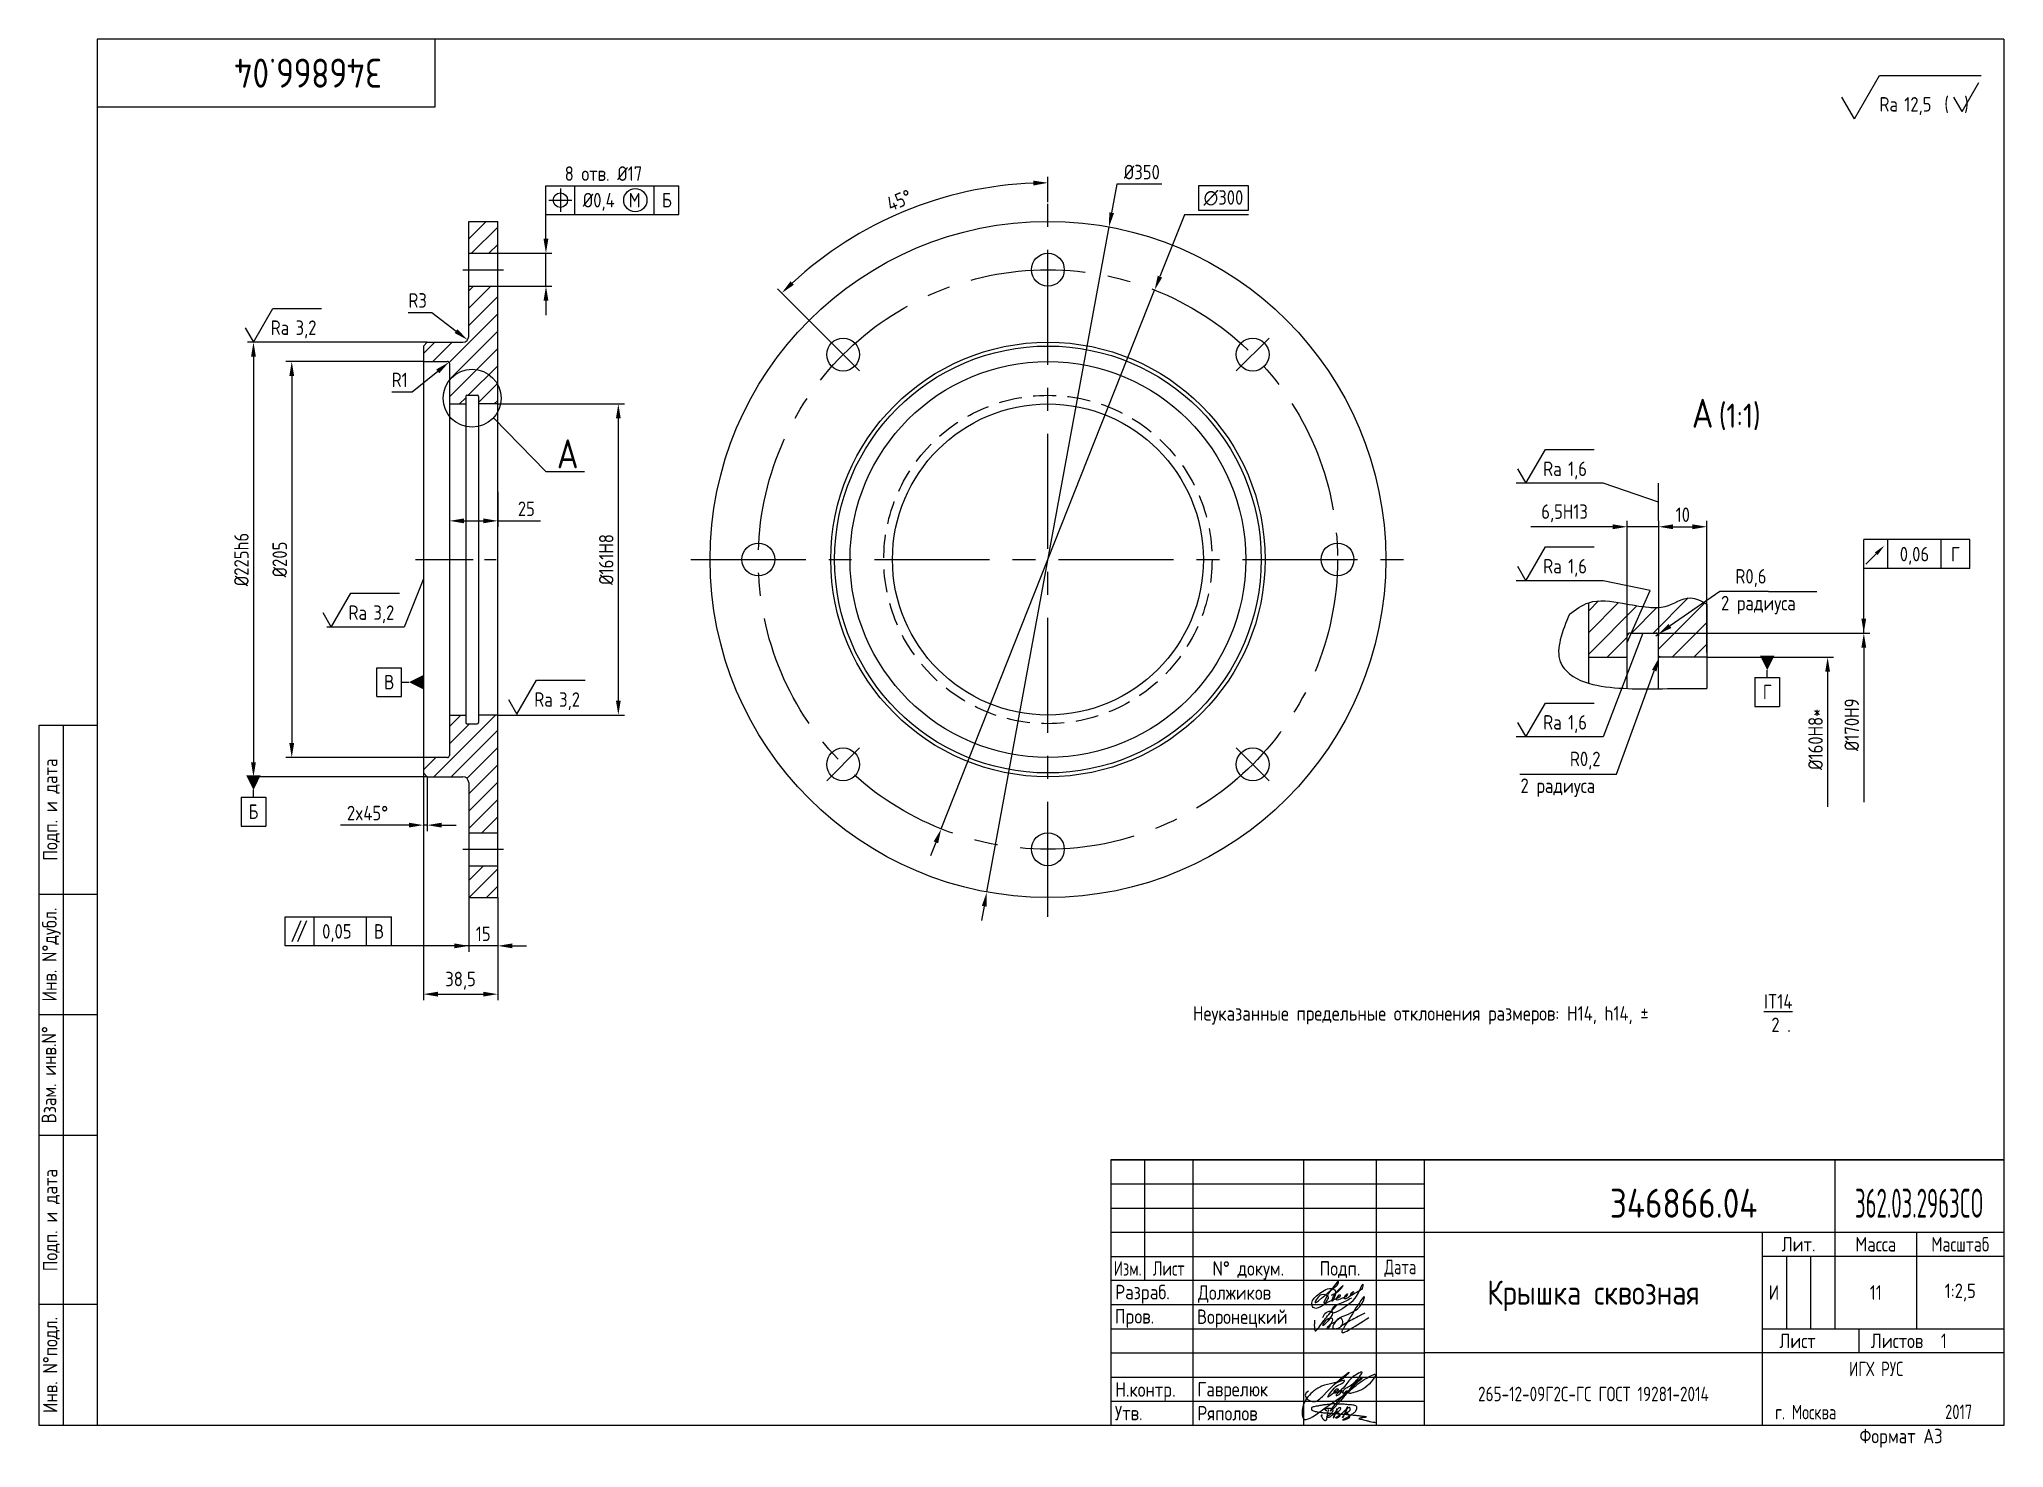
# Paper-space layout 'A3_protect' of a CAD drawing. Header units: millimetres. Extents: x 8 to 415, y 0 to 292.
# The model-space entities are those that its viewports show. They can reach past a viewport. Long polylines and large blocks are cut down to what shows.
import ezdxf
from ezdxf.enums import TextEntityAlignment as Align

# ---------------------------------------------------------------- set-up
doc = ezdxf.new("R2010")
doc.units = ezdxf.units.MM
doc.header["$LTSCALE"] = 0.3
doc.linetypes.add('CENTER', pattern=[50.8, 31.75, -6.35, 6.35, -6.35])
doc.linetypes.add('HIDDEN', pattern=[9.525, 6.35, -3.175])
for name, color, linetype in [('Bord', 1, 'Continuous'), ('Cen', 5, 'CENTER'), ('Cont', 6, 'Continuous'), ('Dim', 7, 'Continuous'), ('Hatch', 2, 'Continuous'), ('Hide', 2, 'HIDDEN'), ('Text', 3, 'Continuous'), ('Textb', 6, 'Continuous'), ('Vporti', 7, 'Continuous')]:
    doc.layers.add(name, color=color, linetype=linetype)
doc.layers.get('Vporti').off()
doc.styles.add('Style1', font='romans.shx', dxfattribs={"width": 0.8})
doc.dimstyles.new('Lin', dxfattribs={"dimtxt": 3, "dimasz": 3, "dimexe": 1.25, "dimexo": 0, "dimgap": 1, "dimtad": 1, "dimtoh": 1, "dimdec": 5, "dimlfac": -1, "dimtxsty": 'Style1', "dimcen": 2.5, "dimclrt": 3, "dimaunit": 1, "dimadec": 0, "dimazin": 0, "dimtfac": 1, "dimtdec": 5, "dimtmove": 0, "dimatfit": 3, "dimldrblk": 'NONE', "dimfxl": 1, "dimarcsym": 0})
doc.dimstyles.new('Lin$4', dxfattribs={"dimtxt": 3, "dimasz": 3, "dimexe": 1.25, "dimexo": 0, "dimgap": 1, "dimtad": 1, "dimtoh": 1, "dimdec": 5, "dimlfac": -1, "dimtxsty": 'Style1', "dimcen": 2.5, "dimclrt": 3, "dimaunit": 1, "dimadec": 0, "dimazin": 0, "dimtfac": 1, "dimtdec": 5, "dimtmove": 0, "dimatfit": 3, "dimldrblk": 'NONE', "dimfxl": 1, "dimarcsym": 0})
doc.dimstyles.new('Rad$4', dxfattribs={"dimtxt": 3, "dimasz": 3, "dimexe": 1.25, "dimexo": 0, "dimgap": 1, "dimtad": 1, "dimtoh": 1, "dimtxsty": 'Style1', "dimcen": 2.5, "dimclrt": 3, "dimadec": 0, "dimazin": 0, "dimtfac": 1, "dimtmove": 0, "dimatfit": 3, "dimfxl": 1, "dimarcsym": 0})

psp = doc.layouts.new('A3_protect')

# ---------------------------------------------------------------- texts
at = {"layer": 'Text', "style": 'Style1', "width": 0.8}
for s, p in [('%%uIT14', (365.32, 91.29)), ('Неуказанные предельные отклонения размеров: Н14, h14, %%P', (247, 88.81)), ('2 .', (366.85, 86.44))]:
    psp.add_text(s, height=3, dxfattribs=at).set_placement(p)

msp = doc.modelspace()

# ---------------------------------------------------------------- texts
at = {"layer": 'Text', "style": 'Style1', "width": 0.8}
for s, height, p in [('%%C0,4', 7.5, (56.405087, 1154.014935)), ('М', 7.5, (80.211118, 1154.014935)), ('Б', 7.5, (97.413289, 1154.014935)), ('2 радиуса', 3, (-208.759609, 1061.458478)), ('2 радиуса', 3, (-250.295259, 1023.645872)), ('0,05', 7.5, (-78.602959, 775.514935))]:
    msp.add_text(s, height=height, dxfattribs=at).set_placement(p)
for s, height, p in [('0,06', 3, (-168.674651, 1071.599625)), ('Г', 3, (-160.174651, 1071.599625)), ('В', 7.5, (-49.174651, 775.514935))]:
    msp.add_text(s, height=height, dxfattribs=at).set_placement(p, align=Align.CENTER)

# ---------------------------------------------------------------- blocks, each defined once
blk = doc.blocks.new('A3')
at = {"layer": 'Bord'}
for p, q in [((230, 55), (295, 55)), ((230, 50), (295, 50)), ((230, 45), (295, 45)), ((370, 40), (370, 25)), ((375, 40), (375, 25)), ((230, 30), (295, 30)), ((230, 25), (295, 25)), ((230, 20), (295, 20)), ((230, 15), (295, 15)), ((230, 10), (295, 10))]:
    blk.add_line(p, q, dxfattribs=at)
at = {"layer": 'Cont'}
for p, q in [((415, 292), (20, 292)), ((20, 292), (20, 5)), ((90, 278), (90, 292)), ((415, 292), (415, 5)), ((20, 278), (90, 278)), ((8, 5), (8, 150)), ((8, 150), (20, 150)), ((13, 5), (13, 150)), ((8, 115), (20, 115)), ((20, 90), (8, 90)), ((20, 65), (8, 65)), ((230, 60), (415, 60)), ((415, 60), (230, 60)), ((230, 60), (230, 5)), ((237, 60), (237, 35)), ((247, 60), (247, 5)), ((270, 5), (270, 60)), ((285, 60), (285, 5)), ((295, 5), (295, 60)), ((380, 60), (380, 25)), ((295, 45), (415, 45)), ((365, 5), (365, 45)), ((397, 25), (397, 45)), ((230, 40), (295, 40)), ((415, 40), (365, 40)), ((295, 35), (230, 35)), ((20, 30), (8, 30)), ((365, 25), (415, 25)), ((385, 25), (385, 20)), ((415, 20), (295, 20)), ((20, 5), (8, 5)), ((415, 5), (20, 5))]:
    blk.add_line(p, q, dxfattribs=at)
at = {"layer": 'Text', "style": 'Style1', "width": 0.8}
for s, p in [('Подп. и дата', (10.5, 132.5)), ('Инв. N%%dдубл.', (10.5, 102.5)), ('Взам. инв.N%%d ', (10, 78.38)), ('Подп. и дата', (10.5, 47.5)), ('Инв. N%%dподл.', (10.5, 17.5))]:
    blk.add_text(s, height=3, rotation=90, dxfattribs=at).set_placement(p, align=Align.MIDDLE)
at = {"layer": 'Text', "style": 'Style1'}
for s, width, p in [('Лит.', 0.8, (372.5, 42.5)), ('Масса', 0.8, (388.5, 42.5)), ('Масштаб', 0.75, (406, 42.5)), ('Изм.', 0.7, (233.5, 37.5)), ('Лист', 0.7, (242, 37.5)), ('N%%d докум.', 0.8, (258.5, 37.5)), ('Подп.', 0.8, (277.5, 37.5)), ('Лист', 0.8, (372.27, 22.5)), ('Листов', 0.8, (392.9, 22.5))]:
    blk.add_text(s, height=3, dxfattribs=dict(at, width=width)).set_placement(p, align=Align.MIDDLE_CENTER)
at = {"layer": 'Text', "style": 'Style1', "width": 0.7}
for s, p in [('Дата', (290, 37.5)), ('ИГХ РУС', (388.57, 16.69))]:
    blk.add_text(s, height=3, dxfattribs=at).set_placement(p, align=Align.MIDDLE)
at = {"layer": 'Text', "style": 'Style1'}
for s, width, p in [('Разpаб.', 0.8, (230.92, 31.1)), ('Пpов.', 0.8, (230.84, 26.08)), ('Н.контp.', 0.8, (230.92, 10.92)), ('Утв.', 0.8, (230.84, 6.06)), ('г. Москва', 0.7, (367.64, 6.25)), ('Фоpмат А3', 0.8, (385.11, 1.29))]:
    blk.add_text(s, height=3, dxfattribs=dict(at, width=width)).set_placement(p)
for tag, p, width in [('ФИО', (249, 31), 0.8), ('И', (366.3, 31.02), 0.8), ('ФИО', (249, 26), 0.8), ('ГОСТ_СОРТАМЕНТА', (307, 14), 0.8), ('ФИО', (249, 11), 0.8), ('ФИО', (249, 6), 0.8), ('2017', (402.85, 6.29), 0.7)]:
    blk.add_attdef(tag, p, '', height=3, dxfattribs=dict(at, width=width))
at = {"layer": 'Text', "style": 'Style1', "width": 0.8}
for tag, p in [('200', (388.5, 32.5)), ('1:20', (406, 32.5))]:
    blk.add_attdef(tag, text='', height=3, dxfattribs=at).set_placement(p, align=Align.MIDDLE)
blk.add_attdef('СБОРОЧНЫЙ_ЧЕРТЕЖ', text='', height=3, dxfattribs=at).set_placement((330, 21.3), align=Align.CENTER)
for tag, p in [('1', (379, 22.5)), ('2', (402.6, 22.5))]:
    blk.add_attdef(tag, text='', height=3, dxfattribs=at).set_placement(p, align=Align.MIDDLE_CENTER)
blk.add_attdef('ЛИСТ', text='', height=3, dxfattribs=at).set_placement((295.75, 12.5), align=Align.MIDDLE_LEFT)
at = {"layer": 'Text', "style": 'Style1', "width": 0.7}
blk.add_attdef('%%OГОСТ_ТЕХ._ТРЕБОВАНИЙ', text='', height=3, dxfattribs=at).set_placement((307, 8), align=Align.BOTTOM_LEFT)
at = {"layer": 'Textb', "style": 'Style1', "width": 0.8}
blk.add_attdef('1234567', (79, 290), '', height=6, rotation=180, dxfattribs=at)
blk.add_attdef('1234567', (333.4, 48), '', height=6, dxfattribs=at)
for tag, height, p in [('123ХЯ', 6, (393.62, 48)), ('НАИМЕНОВАНИЕ', 5, (330, 30))]:
    blk.add_attdef(tag, text='', height=height, dxfattribs=at).set_placement(p, align=Align.CENTER)
blk = doc.blocks.new('A$C314368CF')
at = {"layer": 'Text'}
for q in [(7.18, 6), (1.98, 3)]:
    blk.add_line((3.72, 0), q, dxfattribs=at)
at = {"layer": 'Text', "style": 'Style1', "width": 0.8}
blk.add_text('(  )', height=3, dxfattribs=at).set_placement((0, 0))
blk = doc.blocks.new('sherISO_18')
at = {"layer": 'Cont'}
for p, q in [((-30.94, -16.46), (-25.74, -7.46)), ((-25.74, -7.46), (-4.67, -7.46)), ((-30.94, -16.46), (-33.54, -11.96))]:
    blk.add_line(p, q, dxfattribs=at)
blk.add_blockref('A$C314368CF', (-12.3, -14.96))
at = {"layer": 'Textb', "style": 'Style1', "width": 0.8}
blk.add_text('Ra', height=3, dxfattribs=at).set_placement((-25.74, -14.96))
blk.add_attdef('12,5', (-20.6, -14.96), '', height=3, dxfattribs=at)
blk = doc.blocks.new('sherISO_04')
at = {"layer": 'Text'}
blk.add_line((4.04, 7), (14.12, 7), dxfattribs=at)
blk.add_lwpolyline([(-1.73, 3), (0, 0), (4.04, 7)], dxfattribs=at)
at = {"layer": 'Text', "style": 'Style1', "width": 0.8}
blk.add_text('Ra', height=3, dxfattribs=at).set_placement((3.58, 1.5))
blk.add_attdef('3,2', (8.73, 1.5), '', height=3, dxfattribs=at)
blk = doc.blocks.new('*D15')
at = {"layer": 'Defpoints', "color": 0, "transparency": 16777216}
for p in [(-26.17, 1074.26), (-94.34, 869.26), (-26.17, 869.26)]:
    blk.add_point(p, dxfattribs=at)
at = {"layer": 'Dim', "color": 0, "lineweight": -2, "transparency": 16777216}
for p, q in [((-26.17, 1074.26), (-97.47, 1074.26)), ((-94.34, 1066.76), (-94.34, 876.76)), ((-26.17, 869.26), (-97.47, 869.26))]:
    blk.add_line(p, q, dxfattribs=at)
at = {"layer": 'Dim', "color": 0, "transparency": 16777216}
for points in [[(-95.59, 1066.76), (-93.09, 1066.76), (-94.34, 1074.26)], [(-95.59, 876.76), (-93.09, 876.76), (-94.34, 869.26)]]:
    blk.add_solid(points, dxfattribs=at)
at = {"layer": 'Dim', "color": 3, "transparency": 16777216, "insert": (-100.59, 971.76), "char_height": 7.5, "attachment_point": 5, "rotation": 90, "style": 'Style1'}
blk.add_mtext('%%c205', dxfattribs=at)
blk = doc.blocks.new('_None')
blk = doc.blocks.new('*D16')
at = {"layer": 'Defpoints', "color": 0, "transparency": 16777216}
for p in [(-24.17, 1084.26), (-114.17, 859.26), (-24.17, 859.26)]:
    blk.add_point(p, dxfattribs=at)
at = {"layer": 'Dim', "color": 0, "lineweight": -2, "transparency": 16777216}
for p, q in [((-24.17, 1084.26), (-117.3, 1084.26)), ((-114.17, 1076.76), (-114.17, 866.76)), ((-24.17, 859.26), (-117.3, 859.26))]:
    blk.add_line(p, q, dxfattribs=at)
at = {"layer": 'Dim', "color": 0, "transparency": 16777216}
for points in [[(-115.42, 1076.76), (-112.92, 1076.76), (-114.17, 1084.26)], [(-115.42, 866.76), (-112.92, 866.76), (-114.17, 859.26)]]:
    blk.add_solid(points, dxfattribs=at)
at = {"layer": 'Dim', "color": 3, "transparency": 16777216, "insert": (-120.42, 971.76), "char_height": 7.5, "attachment_point": 5, "rotation": 90, "style": 'Style1'}
blk.add_mtext('%%c225h6', dxfattribs=at)
blk = doc.blocks.new('*D17')
at = {"layer": 'Defpoints', "color": 0, "transparency": 16777216}
for p in [(-222.27, 1056.76), (-222.27, 1021.76), (-179.17, 1021.76)]:
    blk.add_point(p, dxfattribs=at)
at = {"layer": 'Dim', "color": 0, "lineweight": -2, "transparency": 16777216}
for p, q in [((-222.27, 1056.76), (-177.92, 1056.76)), ((-179.17, 1053.76), (-179.17, 1021.76))]:
    blk.add_line(p, q, dxfattribs=at)
at = {"layer": 'Dim', "color": 0, "transparency": 16777216}
blk.add_solid([(-179.67, 1053.76), (-178.67, 1053.76), (-179.17, 1056.76)], dxfattribs=at)
at = {"layer": 'Dim', "color": 3, "transparency": 16777216, "insert": (-181.67, 1037.76), "char_height": 3, "attachment_point": 5, "rotation": 90, "style": 'Style1'}
blk.add_mtext('%%c170H9', dxfattribs=at)
blk = doc.blocks.new('*D18')
at = {"layer": 'Defpoints', "color": 0, "transparency": 16777216}
for p in [(-211.67, 1078.76), (-221.67, 1056.16), (-211.67, 1052.76)]:
    blk.add_point(p, dxfattribs=at)
at = {"layer": 'Dim', "color": 0, "lineweight": -2, "transparency": 16777216}
for p, q in [((-221.67, 1056.16), (-221.67, 1080.01)), ((-218.67, 1078.76), (-214.67, 1078.76)), ((-211.67, 1052.76), (-211.67, 1080.01))]:
    blk.add_line(p, q, dxfattribs=at)
at = {"layer": 'Dim', "color": 0, "transparency": 16777216}
for points in [[(-218.67, 1079.26), (-218.67, 1078.26), (-221.67, 1078.76)], [(-214.67, 1079.26), (-214.67, 1078.26), (-211.67, 1078.76)]]:
    blk.add_solid(points, dxfattribs=at)
at = {"layer": 'Dim', "color": 3, "transparency": 16777216, "insert": (-216.67, 1081.26), "char_height": 3, "attachment_point": 5, "style": 'Style1'}
blk.add_mtext('10', dxfattribs=at)
blk = doc.blocks.new('ZNAK01')
at = {"layer": 'Textb', "style": 'Style1', "width": 0.8}
blk.add_attdef('А', text='', height=6, dxfattribs=at).set_placement((3.95, -0.02), align=Align.RIGHT)
blk.add_attdef('SC(1)', (5.07, -0.02), '', height=5, dxfattribs=at)
blk = doc.blocks.new('forma01')
at = {"layer": 'Bord'}
for p, q in [((-2.57, 4.21), (-2.57, 10.21)), ((-2.57, 10.21), (2.57, 10.21)), ((2.57, 4.21), (2.57, 10.21)), ((-2.57, 4.21), (2.57, 4.21)), ((0, 4.21), (0, 2.71))]:
    blk.add_line(p, q, dxfattribs=at)
blk.add_lwpolyline([(0, 2.71, 0, 3, 0), (0, -0.29, 3, 3, 0)], format="xyseb", dxfattribs=at)
at = {"layer": 'Text', "style": 'Style1', "width": 0.8}
blk.add_attdef('А', text='', height=3, rotation=90, dxfattribs=at).set_placement((0.17, 7.21), align=Align.MIDDLE)
blk = doc.blocks.new('*D19')
at = {"layer": 'Defpoints', "color": 0, "transparency": 16777216}
for p in [(-211.67, 1051.76), (-211.67, 1020.76), (-186.67, 1020.76)]:
    blk.add_point(p, dxfattribs=at)
at = {"layer": 'Dim', "color": 0, "lineweight": -2, "transparency": 16777216}
for p, q in [((-211.67, 1051.76), (-185.42, 1051.76)), ((-186.67, 1048.76), (-186.67, 1020.76))]:
    blk.add_line(p, q, dxfattribs=at)
at = {"layer": 'Dim', "color": 0, "transparency": 16777216}
blk.add_solid([(-187.17, 1048.76), (-186.17, 1048.76), (-186.67, 1051.76)], dxfattribs=at)
at = {"layer": 'Dim', "color": 3, "transparency": 16777216, "insert": (-189.17, 1034.76), "char_height": 3, "attachment_point": 5, "rotation": 90, "style": 'Style1'}
blk.add_mtext('%%c160H8*', dxfattribs=at)
blk = doc.blocks.new('*D20')
at = {"layer": 'Defpoints', "color": 0, "transparency": 16777216}
for p in [(-221.67, 1078.76), (-228.17, 1056.16), (-221.67, 1056.16)]:
    blk.add_point(p, dxfattribs=at)
at = {"layer": 'Dim', "color": 0, "lineweight": -2, "transparency": 16777216}
for p, q in [((-231.17, 1078.76), (-248.17, 1078.76)), ((-228.17, 1056.16), (-228.17, 1080.01)), ((-221.67, 1078.76), (-228.17, 1078.76)), ((-221.67, 1056.16), (-221.67, 1080.01)), ((-218.67, 1078.76), (-215.67, 1078.76))]:
    blk.add_line(p, q, dxfattribs=at)
at = {"layer": 'Dim', "color": 0, "transparency": 16777216}
for points in [[(-231.17, 1079.26), (-231.17, 1078.26), (-228.17, 1078.76)], [(-218.67, 1079.26), (-218.67, 1078.26), (-221.67, 1078.76)]]:
    blk.add_solid(points, dxfattribs=at)
at = {"layer": 'Dim', "color": 3, "transparency": 16777216, "insert": (-241.17, 1081.55), "char_height": 3, "attachment_point": 5, "style": 'Style1'}
blk.add_mtext('6,5H13', dxfattribs=at)
blk = doc.blocks.new('*D21')
at = {"layer": 'Defpoints', "color": 0, "transparency": 16777216}
for p in [(-221.54, 1051.78), (-221.47, 1051.96)]:
    blk.add_point(p, dxfattribs=at)
at = {"layer": 'Dim', "color": 0, "lineweight": -2, "transparency": 16777216}
for p, q in [((-221.47, 1051.96), (-221.54, 1051.78)), ((-230.43, 1027.56), (-222.58, 1048.96)), ((-240.55, 1027.56), (-230.43, 1027.56))]:
    blk.add_line(p, q, dxfattribs=at)
at = {"layer": 'Dim', "color": 0, "transparency": 16777216}
blk.add_solid([(-223.05, 1049.13), (-222.11, 1048.79), (-221.54, 1051.78)], dxfattribs=at)
at = {"layer": 'Dim', "color": 3, "transparency": 16777216, "insert": (-236.89, 1030.34), "char_height": 3, "attachment_point": 5, "style": 'Style1'}
blk.add_mtext('R0,2', dxfattribs=at)
blk = doc.blocks.new('*D22')
at = {"layer": 'Defpoints', "color": 0, "transparency": 16777216}
for p in [(-222.27, 1056.16), (-221.78, 1056.51)]:
    blk.add_point(p, dxfattribs=at)
at = {"layer": 'Dim', "color": 0, "lineweight": -2, "transparency": 16777216}
for p, q in [((-209.01, 1065.37), (-219.32, 1058.22)), ((-198.9, 1065.37), (-209.01, 1065.37)), ((-222.27, 1056.16), (-221.78, 1056.51))]:
    blk.add_line(p, q, dxfattribs=at)
at = {"layer": 'Dim', "color": 0, "transparency": 16777216}
blk.add_solid([(-219.6, 1058.63), (-219.03, 1057.81), (-221.78, 1056.51)], dxfattribs=at)
at = {"layer": 'Dim', "color": 3, "transparency": 16777216, "insert": (-202.55, 1068.15), "char_height": 3, "attachment_point": 5, "style": 'Style1'}
blk.add_mtext('R0,6', dxfattribs=at)
blk = doc.blocks.new('forma19')
at = {"layer": 'Text'}
blk.add_line((2.68, 2.68), (0, 0), dxfattribs=at)
blk.add_lwpolyline([(4.8, 4.8, 0, 1, 0), (2.68, 2.68, 1, 1, 0)], format="xyseb", dxfattribs=at)
blk = doc.blocks.new('*D23')
at = {"layer": 'Defpoints', "color": 0, "transparency": 16777216}
for p in [(-12.67, 1006.76), (12.33, 1006.76), (12.33, 991.76)]:
    blk.add_point(p, dxfattribs=at)
at = {"layer": 'Dim', "color": 0, "lineweight": -2, "transparency": 16777216}
for p, q in [((-12.67, 1006.76), (-12.67, 988.64)), ((12.33, 1006.76), (12.33, 988.64)), ((-5.17, 991.76), (4.83, 991.76)), ((12.33, 991.76), (34.54, 991.76))]:
    blk.add_line(p, q, dxfattribs=at)
at = {"layer": 'Dim', "color": 0, "transparency": 16777216}
for points in [[(-5.17, 993.01), (-5.17, 990.51), (-12.67, 991.76)], [(4.83, 993.01), (4.83, 990.51), (12.33, 991.76)]]:
    blk.add_solid(points, dxfattribs=at)
at = {"layer": 'Dim', "color": 3, "transparency": 16777216, "insert": (27.18, 998.01), "char_height": 7.5, "attachment_point": 5, "style": 'Style1'}
blk.add_mtext('25', dxfattribs=at)
blk = doc.blocks.new('*D24')
at = {"layer": 'Defpoints', "color": 0, "transparency": 16777216}
for p in [(246.86, 1160.12), (297.33, 1156.76), (182.77, 1086.32), (199.74, 1069.35), (297.33, 786.76)]:
    blk.add_point(p, dxfattribs=at)
at = {"layer": 'Dim', "color": 0, "lineweight": -2, "transparency": 16777216}
for p, q in [((297.33, 1156.76), (297.33, 1169.89)), ((182.77, 1086.32), (157.23, 1111.86))]:
    blk.add_line(p, q, dxfattribs=at)
blk.add_arc((297.33, 971.76), 195, 92.2038, 132.7962, dxfattribs=at)
at = {"layer": 'Dim', "color": 0, "transparency": 16777216}
for points in [[(289.8, 1167.87), (289.85, 1165.37), (297.33, 1166.76)], [(165.71, 1113.95), (163.98, 1115.75), (159.44, 1109.65)]]:
    blk.add_solid(points, dxfattribs=at)
at = {"layer": 'Dim', "color": 3, "transparency": 16777216, "insert": (220.31, 1157.7), "char_height": 7.5, "attachment_point": 5, "rotation": 22.5, "style": 'Style1'}
blk.add_mtext('45°', dxfattribs=at)
blk = doc.blocks.new('*D25')
at = {"layer": 'Defpoints', "color": 0, "transparency": 16777216}
for p in [(352.59, 1111.21), (242.06, 832.32)]:
    blk.add_point(p, dxfattribs=at)
at = {"layer": 'Dim', "color": 0, "lineweight": -2, "transparency": 16777216}
for p, q in [((401.17, 1165.17), (375.31, 1165.17)), ((375.31, 1165.17), (375.31, 1152.67)), ((401.17, 1152.67), (401.17, 1165.17)), ((375.31, 1152.67), (401.17, 1152.67)), ((368.03, 1150.17), (355.35, 1118.19)), ((401.17, 1150.17), (368.03, 1150.17)), ((242.06, 832.32), (352.59, 1111.21)), ((239.3, 825.34), (236.54, 818.37))]:
    blk.add_line(p, q, dxfattribs=at)
at = {"layer": 'Dim', "color": 0, "transparency": 16777216}
for points in [[(354.19, 1118.65), (356.51, 1117.73), (352.59, 1111.21)], [(238.14, 825.8), (240.46, 824.88), (242.06, 832.32)]]:
    blk.add_solid(points, dxfattribs=at)
at = {"layer": 'Dim', "color": 3, "transparency": 16777216, "insert": (388.24, 1158.92), "char_height": 7.5, "attachment_point": 5, "style": 'Style1'}
blk.add_mtext('∅300', dxfattribs=at)
blk = doc.blocks.new('*D26')
at = {"layer": 'Defpoints', "color": 0, "transparency": 16777216}
for p in [(328.97, 1143.88), (265.68, 799.65)]:
    blk.add_point(p, dxfattribs=at)
at = {"layer": 'Dim', "color": 0, "lineweight": -2, "transparency": 16777216}
for p, q in [((333.04, 1166.05), (330.32, 1151.26)), ((356.4, 1166.05), (333.04, 1166.05)), ((265.68, 799.65), (328.97, 1143.88)), ((264.33, 792.27), (262.97, 784.9))]:
    blk.add_line(p, q, dxfattribs=at)
at = {"layer": 'Dim', "color": 0, "transparency": 16777216}
for points in [[(329.09, 1151.48), (331.55, 1151.03), (328.97, 1143.88)], [(263.1, 792.5), (265.56, 792.05), (265.68, 799.65)]]:
    blk.add_solid(points, dxfattribs=at)
at = {"layer": 'Dim', "color": 3, "transparency": 16777216, "insert": (345.97, 1172.3), "char_height": 7.5, "attachment_point": 5, "style": 'Style1'}
blk.add_mtext('%%c350', dxfattribs=at)
blk = doc.blocks.new('*D27')
at = {"layer": 'Defpoints', "color": 0, "transparency": 16777216}
for p in [(-2.67, 796.76), (12.33, 796.76), (-2.67, 771.76)]:
    blk.add_point(p, dxfattribs=at)
at = {"layer": 'Dim', "color": 0, "lineweight": -2, "transparency": 16777216}
for p, q in [((-2.67, 796.76), (-2.67, 768.64)), ((12.33, 796.76), (12.33, 768.64)), ((-10.17, 771.76), (-17.67, 771.76)), ((12.33, 771.76), (-2.67, 771.76)), ((19.83, 771.76), (27.33, 771.76))]:
    blk.add_line(p, q, dxfattribs=at)
at = {"layer": 'Dim', "color": 0, "transparency": 16777216}
for points in [[(-10.17, 773.01), (-10.17, 770.51), (-2.67, 771.76)], [(19.83, 773.01), (19.83, 770.51), (12.33, 771.76)]]:
    blk.add_solid(points, dxfattribs=at)
at = {"layer": 'Dim', "color": 3, "transparency": 16777216, "insert": (4.83, 778.01), "char_height": 7.5, "attachment_point": 5, "style": 'Style1'}
blk.add_mtext('15', dxfattribs=at)
blk = doc.blocks.new('*D28')
at = {"layer": 'Defpoints', "color": 0, "transparency": 16777216}
for p in [(-26.17, 861.26), (12.33, 796.76), (12.33, 746.76)]:
    blk.add_point(p, dxfattribs=at)
at = {"layer": 'Dim', "color": 0, "lineweight": -2, "transparency": 16777216}
for p, q in [((-26.17, 861.26), (-26.17, 743.64)), ((12.33, 796.76), (12.33, 743.64)), ((-18.67, 746.76), (4.83, 746.76))]:
    blk.add_line(p, q, dxfattribs=at)
at = {"layer": 'Dim', "color": 0, "transparency": 16777216}
for points in [[(-18.67, 748.01), (-18.67, 745.51), (-26.17, 746.76)], [(4.83, 748.01), (4.83, 745.51), (12.33, 746.76)]]:
    blk.add_solid(points, dxfattribs=at)
at = {"layer": 'Dim', "color": 3, "transparency": 16777216, "insert": (-6.92, 753.73), "char_height": 7.5, "attachment_point": 5, "style": 'Style1'}
blk.add_mtext('38,5', dxfattribs=at)
blk = doc.blocks.new('*D29')
at = {"layer": 'Defpoints', "color": 0, "transparency": 16777216}
for p in [(12.33, 1130.26), (12.33, 1113.26), (37.33, 1113.26)]:
    blk.add_point(p, dxfattribs=at)
at = {"layer": 'Dim', "color": 0, "lineweight": -2, "transparency": 16777216}
for p, q in [((37.33, 1137.76), (37.33, 1165.26)), ((37.33, 1165.26), (94.4, 1165.26)), ((12.33, 1130.26), (40.45, 1130.26)), ((37.33, 1113.26), (37.33, 1130.26)), ((12.33, 1113.26), (40.45, 1113.26)), ((37.33, 1105.76), (37.33, 1098.26))]:
    blk.add_line(p, q, dxfattribs=at)
at = {"layer": 'Dim', "color": 0, "transparency": 16777216}
for points in [[(36.08, 1137.76), (38.58, 1137.76), (37.33, 1130.26)], [(36.08, 1105.76), (38.58, 1105.76), (37.33, 1113.26)]]:
    blk.add_solid(points, dxfattribs=at)
at = {"layer": 'Dim', "color": 3, "transparency": 16777216, "insert": (67.11, 1171.51), "char_height": 7.5, "attachment_point": 5, "style": 'Style1'}
blk.add_mtext('8 отв. %%c17', dxfattribs=at)
blk = doc.blocks.new('*D30')
at = {"layer": 'Defpoints', "color": 0, "transparency": 16777216}
for p in [(-26.17, 861.26), (-24.17, 859.26), (-26.17, 834.26)]:
    blk.add_point(p, dxfattribs=at)
at = {"layer": 'Dim', "color": 0, "lineweight": -2, "transparency": 16777216}
for p, q in [((-26.17, 861.26), (-26.17, 831.14)), ((-24.17, 859.26), (-24.17, 831.14)), ((-33.67, 834.26), (-69.03, 834.26)), ((-24.17, 834.26), (-26.17, 834.26)), ((-16.67, 834.26), (-9.17, 834.26))]:
    blk.add_line(p, q, dxfattribs=at)
at = {"layer": 'Dim', "color": 0, "transparency": 16777216}
for points in [[(-33.67, 835.51), (-33.67, 833.01), (-26.17, 834.26)], [(-16.67, 835.51), (-16.67, 833.01), (-24.17, 834.26)]]:
    blk.add_solid(points, dxfattribs=at)
at = {"layer": 'Dim', "color": 3, "transparency": 16777216, "insert": (-55.1, 840.51), "char_height": 7.5, "attachment_point": 5, "style": 'Style1'}
blk.add_mtext('2x45%%d', dxfattribs=at)
blk = doc.blocks.new('*D31')
at = {"layer": 'Defpoints', "color": 0, "transparency": 16777216}
for p in [(12.33, 1052.26), (12.33, 891.26), (74.81, 891.26)]:
    blk.add_point(p, dxfattribs=at)
at = {"layer": 'Dim', "color": 0, "lineweight": -2, "transparency": 16777216}
for p, q in [((12.33, 1052.26), (77.94, 1052.26)), ((74.81, 1044.76), (74.81, 898.76)), ((12.33, 891.26), (77.94, 891.26))]:
    blk.add_line(p, q, dxfattribs=at)
at = {"layer": 'Dim', "color": 0, "transparency": 16777216}
for points in [[(73.56, 1044.76), (76.06, 1044.76), (74.81, 1052.26)], [(73.56, 898.76), (76.06, 898.76), (74.81, 891.26)]]:
    blk.add_solid(points, dxfattribs=at)
at = {"layer": 'Dim', "color": 3, "transparency": 16777216, "insert": (68.56, 971.76), "char_height": 7.5, "attachment_point": 5, "rotation": 90, "style": 'Style1'}
blk.add_mtext('%%c161H8', dxfattribs=at)
blk = doc.blocks.new('FORMA03')
at = {"layer": 'Bord'}
for p, q in [((-9.64286, 3), (-4.5, 3)), ((-9.64286, -3), (-9.64286, 3)), ((-4.5, -3), (-4.5, 3)), ((-4.5, 0), (-3, 0)), ((-9.64286, -3), (-4.5, -3))]:
    blk.add_line(p, q, dxfattribs=at)
blk.add_lwpolyline([(-3, 0, 0, 3, 0), (0, 0, 3, 3, 0)], format="xyseb", dxfattribs=at)
at = {"layer": 'Text', "style": 'Style1', "width": 0.8}
blk.add_attdef('А', text='', height=3, dxfattribs=at).set_placement((-7.07143, 0), align=Align.MIDDLE)
blk = doc.blocks.new('*D32')
at = {"layer": 'Defpoints', "color": 0, "transparency": 16777216}
for p in [(-13.67, 1073.26), (-12.9, 1073.89)]:
    blk.add_point(p, dxfattribs=at)
at = {"layer": 'Dim', "color": 0, "lineweight": -2, "transparency": 16777216}
for p, q in [((-31.94, 1058.47), (-18.73, 1069.17)), ((-42.44, 1058.47), (-31.94, 1058.47))]:
    blk.add_line(p, q, dxfattribs=at)
at = {"layer": 'Dim', "color": 0, "transparency": 16777216}
blk.add_solid([(-19.51, 1070.15), (-17.94, 1068.2), (-12.9, 1073.89)], dxfattribs=at)
at = {"layer": 'Dim', "color": 3, "transparency": 16777216, "insert": (-38.44, 1064.72), "char_height": 7.5, "attachment_point": 5, "style": 'Style1'}
blk.add_mtext('R1', dxfattribs=at)
blk = doc.blocks.new('*D33')
at = {"layer": 'Defpoints', "color": 0, "transparency": 16777216}
for p in [(-5.67, 1087.26), (-3.29, 1085.44)]:
    blk.add_point(p, dxfattribs=at)
at = {"layer": 'Dim', "color": 0, "lineweight": -2, "transparency": 16777216}
for p, q in [((-34, 1099.62), (-21.79, 1099.62)), ((-21.79, 1099.62), (-9.25, 1090))]:
    blk.add_line(p, q, dxfattribs=at)
at = {"layer": 'Dim', "color": 0, "transparency": 16777216}
blk.add_solid([(-8.49, 1090.99), (-10.01, 1089.01), (-3.29, 1085.44)], dxfattribs=at)
at = {"layer": 'Dim', "color": 3, "transparency": 16777216, "insert": (-29.14, 1105.87), "char_height": 7.5, "attachment_point": 5, "style": 'Style1'}
blk.add_mtext('R3', dxfattribs=at)

# ---------------------------------------------------------------- dimensions: what is measured, and where the dimension line sits
at = {"layer": 'Dim'}
dim = msp.add_linear_dim(base=(37.325349, 1113.264935), p1=(12.325349, 1130.264935), p2=(12.325349, 1113.264935), angle=90, text='8 отв. <>', dimstyle='Lin', override={"dimscale": 2.5, "dimpost": '%%c<>', "dimarcsym": 1}, dxfattribs=at)
dim.commit()
dim.dimension.update_dxf_attribs({"geometry": '*D29', "text_midpoint": (67.111063, 1165.264935), "dimtype": 160})
for p1, p2, override, picture, middle in [((265.683365, 799.64932), (328.967333, 1143.88055), {"dimscale": 2.5, "dimpost": '%%c<>', "dimarcsym": 1}, '*D26', (345.971716, 1166.050803)), ((242.062275, 832.316046), (352.588423, 1111.213824), {"dimscale": 2.5, "dimgap": -1, "dimarcsym": 1}, '*D25', (388.2411, 1150.170517))]:
    dim = msp.add_diameter_dim_2p(p1=p1, p2=p2, dimstyle='Lin', override=override, dxfattribs=at)
    dim.commit()
    dim.dimension.update_dxf_attribs({"geometry": picture, "text_midpoint": middle, "dimtype": 163})
dim = msp.add_angular_dim_2l(base=(246.855635, 1160.120471), line1=((199.744613, 1069.345671), (182.77405, 1086.316233)), line2=((297.325349, 786.764935), (297.325349, 1156.764935)), dimstyle='Lin', override={"dimscale": 2.5, "dimpost": '<>', "dimarcsym": 1}, dxfattribs=at)
dim.commit()
dim.dimension.update_dxf_attribs({"geometry": '*D24', "text_midpoint": (220.310308, 1157.695691)})
for center, mpoint, dimstyle, override, picture, middle in [((-5.674651, 1087.264935), (-3.293711, 1085.439798), 'Rad$4', {"dimscale": 2.5}, '*D33', (-29.142925, 1099.615103)), ((-13.674651, 1073.264935), (-12.897568, 1073.894333), 'Lin$4', {"dimscale": 2.5, "dimlfac": 1, "dimarcsym": 1}, '*D32', (-38.436105, 1058.474083)), ((-222.274651, 1056.164935), (-221.78169, 1056.506972), 'Lin', {"dimarcsym": 1}, '*D22', (-202.552188, 1065.368133)), ((-221.474651, 1051.964935), (-221.543542, 1051.777174), 'Lin', {"dimarcsym": 1}, '*D21', (-236.889028, 1027.555527))]:
    dim = msp.add_radius_dim(center=center, mpoint=mpoint, dimstyle=dimstyle, override=override, dxfattribs=at)
    dim.commit()
    dim.dimension.update_dxf_attribs({"geometry": picture, "text_midpoint": middle, "dimtype": 164})
dim = msp.add_linear_dim(base=(-221.674651, 1078.764935), p1=(-228.174651, 1056.164935), p2=(-221.674651, 1056.164935), text='<>H13', dimstyle='Lin', override={"dimpost": '<>', "dimarcsym": 1}, dxfattribs=at)
dim.commit()
dim.dimension.update_dxf_attribs({"geometry": '*D20', "text_midpoint": (-241.174651, 1078.764935), "dimtype": 160})
for base, p1, p2, override, picture, middle in [((-211.674651, 1078.764935), (-221.674651, 1056.164935), (-211.674651, 1052.764935), {"dimpost": '<>', "dimarcsym": 1}, '*D18', (-216.674651, 1081.264935)), ((12.325349, 746.764935), (-26.174651, 861.264935), (12.325349, 796.764935), {"dimscale": 2.5, "dimpost": '<>', "dimarcsym": 1}, '*D28', (-6.924651, 753.729221)), ((-2.674651, 771.764935), (12.325349, 796.764935), (-2.674651, 796.764935), {"dimscale": 2.5, "dimpost": '<>', "dimarcsym": 1}, '*D27', (4.825349, 778.014935))]:
    dim = msp.add_linear_dim(base=base, p1=p1, p2=p2, dimstyle='Lin', override=override, dxfattribs=at)
    dim.commit()
    dim.dimension.update_dxf_attribs({"geometry": picture, "text_midpoint": middle})
for base, p1, p2, text, override, picture, middle in [((-114.174651, 859.264935), (-24.174651, 1084.264935), (-24.174651, 859.264935), '<>h6', {"dimscale": 2.5, "dimpost": '%%c<>', "dimarcsym": 1}, '*D16', (-120.424651, 971.764935)), ((-179.174651, 1021.764935), (-222.274651, 1056.764935), (-222.274651, 1021.764935), '%%c170H9', {"dimpost": '%%c<>', "dimblk2": 'None', "dimsah": 1, "dimse2": 1, "dimarcsym": 1}, '*D17', (-181.674651, 1037.764935)), ((-186.674651, 1020.764935), (-211.674651, 1051.764935), (-211.674651, 1020.764935), '%%c160H8*', {"dimpost": '%%c<>', "dimblk2": 'None', "dimsah": 1, "dimse2": 1, "dimarcsym": 1}, '*D19', (-189.174651, 1034.764935)), ((74.814794, 891.264935), (12.325349, 1052.264935), (12.325349, 891.264935), '<>H8', {"dimscale": 2.5, "dimpost": '%%c<>', "dimarcsym": 1}, '*D31', (68.564794, 971.764935))]:
    dim = msp.add_linear_dim(base=base, p1=p1, p2=p2, angle=90, text=text, dimstyle='Lin', override=override, dxfattribs=at)
    dim.commit()
    dim.dimension.update_dxf_attribs({"geometry": picture, "text_midpoint": middle})
dim = msp.add_linear_dim(base=(-94.344579, 869.264935), p1=(-26.174651, 1074.264935), p2=(-26.174651, 869.264935), angle=90, dimstyle='Lin', override={"dimscale": 2.5, "dimpost": '%%c<>', "dimarcsym": 1}, dxfattribs=at)
dim.commit()
dim.dimension.update_dxf_attribs({"geometry": '*D15', "text_midpoint": (-100.594579, 971.764935)})
dim = msp.add_linear_dim(base=(12.325349, 991.764935), p1=(-12.674651, 1006.764935), p2=(12.325349, 1006.764935), dimstyle='Lin', override={"dimscale": 2.5, "dimpost": '<>', "dimarcsym": 1}, dxfattribs=at)
dim.commit()
dim.dimension.update_dxf_attribs({"geometry": '*D23', "text_midpoint": (27.182492, 991.764935), "dimtype": 160})
dim = msp.add_linear_dim(base=(-26.174651, 834.264935), p1=(-24.174651, 859.264935), p2=(-26.174651, 861.264935), text='<>x45%%d', dimstyle='Lin', override={"dimscale": 2.5, "dimpost": '<>', "dimarcsym": 1}, dxfattribs=at)
dim.commit()
dim.dimension.update_dxf_attribs({"geometry": '*D30', "text_midpoint": (-55.103222, 840.514935)})

# ---------------------------------------------------------------- hatches: boundary and pattern name
at = {"layer": 'Hatch'}
h = msp.add_hatch(dxfattribs=at)
h.set_pattern_fill('ANSI31', color=256, scale=2, style=0)
h.paths.add_polyline_path([(12.325349, 1146.764935), (-2.674651, 1146.764935), (-2.674651, 1130.264935), (12.325349, 1130.264935)])
h.paths.add_polyline_path([(-2.674651, 1087.264935, -0.4142135624), (-5.674651, 1084.264935), (-24.174651, 1084.264935), (-26.174651, 1082.264935), (-26.174651, 1074.264935), (-13.674651, 1074.264935, -0.4142135624), (-12.674651, 1073.264935), (-12.674651, 1064.588963, -0.5407764069), (12.325349, 1062.296115), (12.325349, 1113.264935), (-2.674651, 1113.264935)])
h.paths.add_polyline_path([(12.325349, 1062.296115, 0.5407764069), (-12.674651, 1064.588963), (-12.674651, 1052.264935), (-4.374651, 1052.264935, 0.4142135624), (-4.174651, 1052.464935), (-4.174651, 1056.164935, -0.4142135624), (-3.574651, 1056.764935), (1.725349, 1056.764935, -0.4142135624), (2.325349, 1056.164935), (2.325349, 1052.464935, 0.4142135624), (2.525349, 1052.264935), (12.325349, 1052.264935)])
h = msp.add_hatch(dxfattribs=at)
h.set_pattern_fill('ANSI31', color=256)
h.set_pattern_definition([(45, (-143.9763, 727.0155), (-2.245064, 2.245064), [])])
edge = h.paths.add_edge_path()
edge.add_line((-236.174651, 1063.037933), (-236.174651, 1051.764935))
edge.add_line((-236.174651, 1051.764935), (-228.374651, 1051.764935))
edge.add_arc((-228.374651, 1051.964935), 0.2, 270, 360)
edge.add_line((-228.174651, 1051.964935), (-228.174651, 1056.164935))
edge.add_arc((-227.574651, 1056.164935), 0.6, 90, 180, ccw=False)
edge.add_line((-227.574651, 1056.764935), (-222.274651, 1056.764935))
edge.add_arc((-222.274651, 1056.164935), 0.6, 0, 90, ccw=False)
edge.add_line((-221.674651, 1056.164935), (-221.674651, 1051.964935))
edge.add_arc((-221.474651, 1051.964935), 0.2, 180, 270)
edge.add_line((-221.474651, 1051.764935), (-211.674651, 1051.764935))
edge.add_line((-211.674651, 1051.764935), (-211.674651, 1062.764935))
edge.add_line((-211.674651, 1062.764935), (-211.772912, 1062.818913))
edge.add_line((-211.772912, 1062.818913), (-211.871171, 1062.872805))
edge.add_line((-211.871171, 1062.872805), (-211.969428, 1062.926527))
edge.add_line((-211.969428, 1062.926527), (-212.067681, 1062.979993))
edge.add_line((-212.067681, 1062.979993), (-212.16593, 1063.033117))
edge.add_line((-212.16593, 1063.033117), (-212.264173, 1063.085815))
edge.add_line((-212.264173, 1063.085815), (-212.362408, 1063.138002))
edge.add_line((-212.362408, 1063.138002), (-212.460636, 1063.189591))
edge.add_line((-212.460636, 1063.189591), (-212.558854, 1063.240498))
edge.add_line((-212.558854, 1063.240498), (-212.657061, 1063.290637))
edge.add_line((-212.657061, 1063.290637), (-212.755257, 1063.339923))
edge.add_line((-212.755257, 1063.339923), (-212.853439, 1063.38827))
edge.add_line((-212.853439, 1063.38827), (-212.951608, 1063.435594))
edge.add_line((-212.951608, 1063.435594), (-213.04976, 1063.481809))
edge.add_line((-213.04976, 1063.481809), (-213.147897, 1063.52683))
edge.add_line((-213.147897, 1063.52683), (-213.246016, 1063.570571))
edge.add_line((-213.246016, 1063.570571), (-213.344115, 1063.612947))
edge.add_line((-213.344115, 1063.612947), (-213.442195, 1063.653873))
edge.add_line((-213.442195, 1063.653873), (-213.540254, 1063.693263))
edge.add_line((-213.540254, 1063.693263), (-213.63829, 1063.731033))
edge.add_line((-213.63829, 1063.731033), (-213.736302, 1063.767097))
edge.add_line((-213.736302, 1063.767097), (-213.83429, 1063.801369))
edge.add_line((-213.83429, 1063.801369), (-213.932251, 1063.833764))
edge.add_line((-213.932251, 1063.833764), (-214.030186, 1063.864198))
edge.add_line((-214.030186, 1063.864198), (-214.128092, 1063.892584))
edge.add_line((-214.128092, 1063.892584), (-214.225968, 1063.918837))
edge.add_line((-214.225968, 1063.918837), (-214.323814, 1063.942873))
edge.add_line((-214.323814, 1063.942873), (-214.421628, 1063.964605))
edge.add_line((-214.421628, 1063.964605), (-214.519409, 1063.983949))
edge.add_line((-214.519409, 1063.983949), (-214.617155, 1064.000818))
edge.add_line((-214.617155, 1064.000818), (-214.714866, 1064.015129))
edge.add_line((-214.714866, 1064.015129), (-214.812541, 1064.026795))
edge.add_line((-214.812541, 1064.026795), (-214.910177, 1064.035732))
edge.add_line((-214.910177, 1064.035732), (-215.007775, 1064.041853))
edge.add_line((-215.007775, 1064.041853), (-215.105333, 1064.045074))
edge.add_line((-215.105333, 1064.045074), (-215.20285, 1064.045338))
edge.add_line((-215.20285, 1064.045338), (-215.300331, 1064.042707))
edge.add_line((-215.300331, 1064.042707), (-215.397781, 1064.037273))
edge.add_line((-215.397781, 1064.037273), (-215.495206, 1064.029129))
edge.add_line((-215.495206, 1064.029129), (-215.59261, 1064.018368))
edge.add_line((-215.59261, 1064.018368), (-215.689999, 1064.005083))
edge.add_line((-215.689999, 1064.005083), (-215.787379, 1063.989365))
edge.add_line((-215.787379, 1063.989365), (-215.884754, 1063.971308))
edge.add_line((-215.884754, 1063.971308), (-215.98213, 1063.951004))
edge.add_line((-215.98213, 1063.951004), (-216.079513, 1063.928546))
edge.add_line((-216.079513, 1063.928546), (-216.176906, 1063.904026))
edge.add_line((-216.176906, 1063.904026), (-216.274317, 1063.877538))
edge.add_line((-216.274317, 1063.877538), (-216.371749, 1063.849173))
edge.add_line((-216.371749, 1063.849173), (-216.469209, 1063.819024))
edge.add_line((-216.469209, 1063.819024), (-216.566702, 1063.787184))
edge.add_line((-216.566702, 1063.787184), (-216.664232, 1063.753746))
edge.add_line((-216.664232, 1063.753746), (-216.761806, 1063.718802))
edge.add_line((-216.761806, 1063.718802), (-216.859428, 1063.682445))
edge.add_line((-216.859428, 1063.682445), (-216.957103, 1063.644768))
edge.add_line((-216.957103, 1063.644768), (-217.054838, 1063.605862))
edge.add_line((-217.054838, 1063.605862), (-217.152637, 1063.565821))
edge.add_line((-217.152637, 1063.565821), (-217.250506, 1063.524738))
edge.add_line((-217.250506, 1063.524738), (-217.34845, 1063.482704))
edge.add_line((-217.34845, 1063.482704), (-217.446474, 1063.439813))
edge.add_line((-217.446474, 1063.439813), (-217.544583, 1063.396157))
edge.add_line((-217.544583, 1063.396157), (-217.642783, 1063.351828))
edge.add_line((-217.642783, 1063.351828), (-217.741079, 1063.306921))
edge.add_line((-217.741079, 1063.306921), (-217.839477, 1063.261526))
edge.add_line((-217.839477, 1063.261526), (-217.937981, 1063.215737))
edge.add_line((-217.937981, 1063.215737), (-218.036597, 1063.169646))
edge.add_line((-218.036597, 1063.169646), (-218.135331, 1063.123346))
edge.add_line((-218.135331, 1063.123346), (-218.234187, 1063.07693))
edge.add_line((-218.234187, 1063.07693), (-218.33317, 1063.030489))
edge.add_line((-218.33317, 1063.030489), (-218.432287, 1062.984118))
edge.add_line((-218.432287, 1062.984118), (-218.531542, 1062.937908))
edge.add_line((-218.531542, 1062.937908), (-218.630941, 1062.891952))
edge.add_line((-218.630941, 1062.891952), (-218.730489, 1062.846343))
edge.add_line((-218.730489, 1062.846343), (-218.830191, 1062.801172))
edge.add_line((-218.830191, 1062.801172), (-218.930052, 1062.756534))
edge.add_line((-218.930052, 1062.756534), (-219.030079, 1062.71252))
edge.add_line((-219.030079, 1062.71252), (-219.130275, 1062.669224))
edge.add_line((-219.130275, 1062.669224), (-219.230647, 1062.626737))
edge.add_line((-219.230647, 1062.626737), (-219.331199, 1062.585153))
edge.add_line((-219.331199, 1062.585153), (-219.431938, 1062.544563))
edge.add_line((-219.431938, 1062.544563), (-219.532867, 1062.505061))
edge.add_line((-219.532867, 1062.505061), (-219.633994, 1062.46674))
edge.add_line((-219.633994, 1062.46674), (-219.735322, 1062.429691))
edge.add_line((-219.735322, 1062.429691), (-219.836857, 1062.394008))
edge.add_line((-219.836857, 1062.394008), (-219.938605, 1062.359783))
edge.add_line((-219.938605, 1062.359783), (-220.04057, 1062.327109))
edge.add_line((-220.04057, 1062.327109), (-220.142758, 1062.296078))
edge.add_line((-220.142758, 1062.296078), (-220.245175, 1062.266783))
edge.add_line((-220.245175, 1062.266783), (-220.347825, 1062.239316))
edge.add_line((-220.347825, 1062.239316), (-220.450709, 1062.213732))
edge.add_line((-220.450709, 1062.213732), (-220.553817, 1062.189994))
edge.add_line((-220.553817, 1062.189994), (-220.657138, 1062.168055))
edge.add_line((-220.657138, 1062.168055), (-220.760658, 1062.147866))
edge.add_line((-220.760658, 1062.147866), (-220.864367, 1062.12938))
edge.add_line((-220.864367, 1062.12938), (-220.968252, 1062.112547))
edge.add_line((-220.968252, 1062.112547), (-221.072303, 1062.097321))
edge.add_line((-221.072303, 1062.097321), (-221.176506, 1062.083653))
edge.add_line((-221.176506, 1062.083653), (-221.280851, 1062.071494))
edge.add_line((-221.280851, 1062.071494), (-221.385325, 1062.060797))
edge.add_line((-221.385325, 1062.060797), (-221.489917, 1062.051514))
edge.add_line((-221.489917, 1062.051514), (-221.594615, 1062.043596))
edge.add_line((-221.594615, 1062.043596), (-221.699407, 1062.036995))
edge.add_line((-221.699407, 1062.036995), (-221.804282, 1062.031664))
edge.add_line((-221.804282, 1062.031664), (-221.909226, 1062.027553))
edge.add_line((-221.909226, 1062.027553), (-222.01423, 1062.024616))
edge.add_line((-222.01423, 1062.024616), (-222.119281, 1062.022804))
edge.add_line((-222.119281, 1062.022804), (-222.224366, 1062.022068))
edge.add_line((-222.224366, 1062.022068), (-222.329475, 1062.022361))
edge.add_line((-222.329475, 1062.022361), (-222.434596, 1062.023634))
edge.add_line((-222.434596, 1062.023634), (-222.539716, 1062.025839))
edge.add_line((-222.539716, 1062.025839), (-222.644825, 1062.028929))
edge.add_line((-222.644825, 1062.028929), (-222.749909, 1062.032855))
edge.add_line((-222.749909, 1062.032855), (-222.854958, 1062.037569))
edge.add_line((-222.854958, 1062.037569), (-222.95996, 1062.043023))
edge.add_line((-222.95996, 1062.043023), (-223.064902, 1062.049169))
edge.add_line((-223.064902, 1062.049169), (-223.169774, 1062.055958))
edge.add_line((-223.169774, 1062.055958), (-223.274562, 1062.063343))
edge.add_line((-223.274562, 1062.063343), (-223.379256, 1062.071276))
edge.add_line((-223.379256, 1062.071276), (-223.483844, 1062.079707))
edge.add_line((-223.483844, 1062.079707), (-223.588314, 1062.08859))
edge.add_line((-223.588314, 1062.08859), (-223.692653, 1062.097876))
edge.add_line((-223.692653, 1062.097876), (-223.796855, 1062.107526))
edge.add_line((-223.796855, 1062.107526), (-223.900923, 1062.117527))
edge.add_line((-223.900923, 1062.117527), (-224.004863, 1062.127872))
edge.add_line((-224.004863, 1062.127872), (-224.108681, 1062.138556))
edge.add_line((-224.108681, 1062.138556), (-224.212383, 1062.149569))
edge.add_line((-224.212383, 1062.149569), (-224.315976, 1062.160906))
edge.add_line((-224.315976, 1062.160906), (-224.419466, 1062.172558))
edge.add_line((-224.419466, 1062.172558), (-224.522858, 1062.18452))
edge.add_line((-224.522858, 1062.18452), (-224.62616, 1062.196784))
edge.add_line((-224.62616, 1062.196784), (-224.729376, 1062.209343))
edge.add_line((-224.729376, 1062.209343), (-224.832514, 1062.22219))
edge.add_line((-224.832514, 1062.22219), (-224.935579, 1062.235317))
edge.add_line((-224.935579, 1062.235317), (-225.038577, 1062.248718))
edge.add_line((-225.038577, 1062.248718), (-225.141515, 1062.262386))
edge.add_line((-225.141515, 1062.262386), (-225.244399, 1062.276314))
edge.add_line((-225.244399, 1062.276314), (-225.347235, 1062.290493))
edge.add_line((-225.347235, 1062.290493), (-225.450028, 1062.304919))
edge.add_line((-225.450028, 1062.304919), (-225.552786, 1062.319582))
edge.add_line((-225.552786, 1062.319582), (-225.655514, 1062.334477))
edge.add_line((-225.655514, 1062.334477), (-225.758218, 1062.349596))
edge.add_line((-225.758218, 1062.349596), (-225.860905, 1062.364932))
edge.add_line((-225.860905, 1062.364932), (-225.96358, 1062.380478))
edge.add_line((-225.96358, 1062.380478), (-226.06625, 1062.396227))
edge.add_line((-226.06625, 1062.396227), (-226.168922, 1062.412171))
edge.add_line((-226.168922, 1062.412171), (-226.2716, 1062.428305))
edge.add_line((-226.2716, 1062.428305), (-226.374291, 1062.44462))
edge.add_line((-226.374291, 1062.44462), (-226.477002, 1062.46111))
edge.add_line((-226.477002, 1062.46111), (-226.579738, 1062.477767))
edge.add_line((-226.579738, 1062.477767), (-226.682505, 1062.494585))
edge.add_line((-226.682505, 1062.494585), (-226.785311, 1062.511556))
edge.add_line((-226.785311, 1062.511556), (-226.88816, 1062.528674))
edge.add_line((-226.88816, 1062.528674), (-226.991059, 1062.54593))
edge.add_line((-226.991059, 1062.54593), (-227.094014, 1062.563319))
edge.add_line((-227.094014, 1062.563319), (-227.197032, 1062.580833))
edge.add_line((-227.197032, 1062.580833), (-227.300118, 1062.598465))
edge.add_line((-227.300118, 1062.598465), (-227.403278, 1062.616208))
edge.add_line((-227.403278, 1062.616208), (-227.506519, 1062.634054))
edge.add_line((-227.506519, 1062.634054), (-227.609846, 1062.651998))
edge.add_line((-227.609846, 1062.651998), (-227.713267, 1062.670031))
edge.add_line((-227.713267, 1062.670031), (-227.816787, 1062.688146))
edge.add_line((-227.816787, 1062.688146), (-227.920411, 1062.706338))
edge.add_line((-227.920411, 1062.706338), (-228.024147, 1062.724597))
edge.add_line((-228.024147, 1062.724597), (-228.128001, 1062.742918))
edge.add_line((-228.128001, 1062.742918), (-228.231978, 1062.761293))
edge.add_line((-228.231978, 1062.761293), (-228.336084, 1062.779716))
edge.add_line((-228.336084, 1062.779716), (-228.440327, 1062.798178))
edge.add_line((-228.440327, 1062.798178), (-228.544711, 1062.816674))
edge.add_line((-228.544711, 1062.816674), (-228.649244, 1062.835196))
edge.add_line((-228.649244, 1062.835196), (-228.75393, 1062.853736))
edge.add_line((-228.75393, 1062.853736), (-228.858777, 1062.872289))
edge.add_line((-228.858777, 1062.872289), (-228.963791, 1062.890846))
edge.add_line((-228.963791, 1062.890846), (-229.068977, 1062.9094))
edge.add_line((-229.068977, 1062.9094), (-229.174342, 1062.927946))
edge.add_line((-229.174342, 1062.927946), (-229.27989, 1062.946473))
edge.add_line((-229.27989, 1062.946473), (-229.385617, 1062.964966))
edge.add_line((-229.385617, 1062.964966), (-229.491513, 1062.9834))
edge.add_line((-229.491513, 1062.9834), (-229.597569, 1063.001756))
edge.add_line((-229.597569, 1063.001756), (-229.703774, 1063.02001))
edge.add_line((-229.703774, 1063.02001), (-229.81012, 1063.038141))
edge.add_line((-229.81012, 1063.038141), (-229.916596, 1063.056126))
edge.add_line((-229.916596, 1063.056126), (-230.023193, 1063.073944))
edge.add_line((-230.023193, 1063.073944), (-230.129902, 1063.091572))
edge.add_line((-230.129902, 1063.091572), (-230.236712, 1063.108989))
edge.add_line((-230.236712, 1063.108989), (-230.343615, 1063.126172))
edge.add_line((-230.343615, 1063.126172), (-230.4506, 1063.143099))
edge.add_line((-230.4506, 1063.143099), (-230.557658, 1063.159749))
edge.add_line((-230.557658, 1063.159749), (-230.66478, 1063.176099))
edge.add_line((-230.66478, 1063.176099), (-230.771956, 1063.192127))
edge.add_line((-230.771956, 1063.192127), (-230.879175, 1063.207812))
edge.add_line((-230.879175, 1063.207812), (-230.98643, 1063.223131))
edge.add_line((-230.98643, 1063.223131), (-231.093709, 1063.238062))
edge.add_line((-231.093709, 1063.238062), (-231.201004, 1063.252583))
edge.add_line((-231.201004, 1063.252583), (-231.308305, 1063.266672))
edge.add_line((-231.308305, 1063.266672), (-231.415601, 1063.280308))
edge.add_line((-231.415601, 1063.280308), (-231.522885, 1063.293468))
edge.add_line((-231.522885, 1063.293468), (-231.630145, 1063.306129))
edge.add_line((-231.630145, 1063.306129), (-231.737373, 1063.318271))
edge.add_line((-231.737373, 1063.318271), (-231.844559, 1063.329871))
edge.add_line((-231.844559, 1063.329871), (-231.951692, 1063.340906))
edge.add_line((-231.951692, 1063.340906), (-232.058765, 1063.351356))
edge.add_line((-232.058765, 1063.351356), (-232.165766, 1063.361197))
edge.add_line((-232.165766, 1063.361197), (-232.272687, 1063.370409))
edge.add_line((-232.272687, 1063.370409), (-232.379518, 1063.378968))
edge.add_line((-232.379518, 1063.378968), (-232.486249, 1063.386853))
edge.add_line((-232.486249, 1063.386853), (-232.59287, 1063.394042))
edge.add_line((-232.59287, 1063.394042), (-232.699372, 1063.400512))
edge.add_line((-232.699372, 1063.400512), (-232.805746, 1063.406242))
edge.add_line((-232.805746, 1063.406242), (-232.911982, 1063.41121))
edge.add_line((-232.911982, 1063.41121), (-233.01807, 1063.415394))
edge.add_line((-233.01807, 1063.415394), (-233.124, 1063.418771))
edge.add_line((-233.124, 1063.418771), (-233.229763, 1063.42132))
edge.add_line((-233.229763, 1063.42132), (-233.33535, 1063.423019))
edge.add_line((-233.33535, 1063.423019), (-233.440751, 1063.423845))
edge.add_line((-233.440751, 1063.423845), (-233.545955, 1063.423776))
edge.add_line((-233.545955, 1063.423776), (-233.650955, 1063.422791))
edge.add_line((-233.650955, 1063.422791), (-233.755739, 1063.420868))
edge.add_line((-233.755739, 1063.420868), (-233.860298, 1063.417984))
edge.add_line((-233.860298, 1063.417984), (-233.964624, 1063.414117))
edge.add_line((-233.964624, 1063.414117), (-234.068705, 1063.409246))
edge.add_line((-234.068705, 1063.409246), (-234.172534, 1063.403348))
edge.add_line((-234.172534, 1063.403348), (-234.276099, 1063.396401))
edge.add_line((-234.276099, 1063.396401), (-234.379391, 1063.388384))
edge.add_line((-234.379391, 1063.388384), (-234.482402, 1063.379274))
edge.add_line((-234.482402, 1063.379274), (-234.58512, 1063.369049))
edge.add_line((-234.58512, 1063.369049), (-234.687537, 1063.357687))
edge.add_line((-234.687537, 1063.357687), (-234.789643, 1063.345167))
edge.add_line((-234.789643, 1063.345167), (-234.891428, 1063.331466))
edge.add_line((-234.891428, 1063.331466), (-234.992883, 1063.316561))
edge.add_line((-234.992883, 1063.316561), (-235.093999, 1063.300432))
edge.add_line((-235.093999, 1063.300432), (-235.194765, 1063.283056))
edge.add_line((-235.194765, 1063.283056), (-235.295171, 1063.264411))
edge.add_line((-235.295171, 1063.264411), (-235.39521, 1063.244475))
edge.add_line((-235.39521, 1063.244475), (-235.494869, 1063.223225))
edge.add_line((-235.494869, 1063.223225), (-235.594142, 1063.200641))
edge.add_line((-235.594142, 1063.200641), (-235.693016, 1063.1767))
edge.add_line((-235.693016, 1063.1767), (-235.791484, 1063.151379))
edge.add_line((-235.791484, 1063.151379), (-235.889535, 1063.124658))
edge.add_line((-235.889535, 1063.124658), (-235.987159, 1063.096513))
edge.add_line((-235.987159, 1063.096513), (-236.084348, 1063.066923))
edge.add_line((-236.084348, 1063.066923), (-236.174651, 1063.037933))
h = msp.add_hatch(dxfattribs=at)
h.set_pattern_fill('ANSI31', color=256, scale=2, style=0)
h.paths.add_polyline_path([(12.325349, 796.764935), (-2.674651, 796.764935), (-2.674651, 813.264935), (12.325349, 813.264935)])
h.paths.add_polyline_path([(-2.674651, 856.264935, 0.4142135624), (-5.674651, 859.264935), (-24.174651, 859.264935), (-26.174651, 861.264935), (-26.174651, 869.264935), (-13.674651, 869.264935, 0.4142135624), (-12.674651, 870.264935), (-12.674651, 878.940907, 0.5407764069), (12.325349, 881.233754), (12.325349, 830.264935), (-2.674651, 830.264935)])
h.paths.add_polyline_path([(12.325349, 881.233754, -0.5407764069), (-12.674651, 878.940907), (-12.674651, 891.264935), (-4.374651, 891.264935, -0.4142135624), (-4.174651, 891.064935), (-4.174651, 887.364935, 0.4142135624), (-3.574651, 886.764935), (1.725349, 886.764935, 0.4142135624), (2.325349, 887.364935), (2.325349, 891.064935, -0.4142135624), (2.525349, 891.264935), (12.325349, 891.264935)])

# ---------------------------------------------------------------- linework, layer by layer
at = {"layer": 'Bord'}
for p, q in [((37.325349, 1165.264935), (106.172939, 1165.264935)), ((37.325349, 1150.264935), (37.325349, 1165.264935)), ((52.325349, 1150.264935), (52.325349, 1165.264935)), ((93.315789, 1150.264935), (93.315789, 1165.264935)), ((106.172939, 1150.264935), (106.172939, 1165.264935)), ((37.325349, 1150.264935), (106.172939, 1150.264935)), ((-179.174651, 1056.764935), (-179.174651, 1076.099625)), ((-157.174651, 1076.099625), (-179.174651, 1076.099625)), ((-174.174651, 1070.099625), (-174.174651, 1076.099625)), ((-163.174651, 1070.099625), (-163.174651, 1076.099625)), ((-157.174651, 1070.099625), (-157.174651, 1076.099625)), ((-157.174651, 1070.099625), (-179.174651, 1070.099625)), ((-97.674651, 786.764935), (-42.674651, 786.764935)), ((-97.674651, 771.764935), (-97.674651, 786.764935)), ((-82.674651, 771.764935), (-82.674651, 786.764935)), ((-55.674651, 771.764935), (-55.674651, 786.764935)), ((-42.674651, 771.764935), (-42.674651, 786.764935)), ((-2.674651, 771.764935), (-97.674651, 771.764935))]:
    msp.add_line(p, q, dxfattribs=at)
msp.add_circle((83.617444, 1157.764935), 6, dxfattribs=at)
for points, knots in [([(-240.168524, 1060.655699), (-238.881943, 1061.615623), (-235.675901, 1064.007668), (-229.552744, 1063.024415), (-224.460525, 1062.061297), (-219.552445, 1061.892081), (-215.697561, 1064.975429), (-212.821411, 1063.395053), (-211.674651, 1062.764935)], [0, 0, 0, 0, 4.6668854963, 11.6294550554, 17.2059563874, 20.5639709566, 26.0877439345, 29.7505655547, 29.7505655547, 29.7505655547, 29.7505655547]), ([(-240.168524, 1060.655699), (-240.888097, 1058.947895), (-242.190543, 1055.856724), (-242.723815, 1051.067868), (-239.339078, 1047.096163), (-233.443736, 1045.503831), (-225.859803, 1045.109828), (-218.533651, 1045.30536), (-213.680814, 1045.284609), (-211.674651, 1045.276031)], [0, 0, 0, 0, 5.6208166079, 10.1738341386, 13.3338398153, 20.3374011564, 27.706145799, 36.2490523928, 42.2695709252, 42.2695709252, 42.2695709252, 42.2695709252])]:
    msp.add_open_spline(points, degree=3, knots=knots, dxfattribs=at)
for points in [[(-179.674651, 1059.764935), (-178.674651, 1059.764935), (-179.174651, 1056.764935)], [(-10.174651, 770.514935), (-10.174651, 773.014935), (-2.674651, 771.764935)]]:
    msp.add_solid(points, dxfattribs=at)
at = {"layer": 'Cen'}
for p, q in [((297.325349, 786.764935), (297.325349, 1156.764935)), ((-5.674651, 1121.764935), (15.325349, 1121.764935)), ((199.744613, 1069.345671), (182.77405, 1086.316233)), ((394.906085, 1069.345671), (411.876647, 1086.316233)), ((112.325349, 971.764935), (482.325349, 971.764935)), ((199.744613, 874.184199), (182.77405, 857.213636)), ((394.906085, 874.184199), (411.876647, 857.213636)), ((-5.674651, 821.764935), (15.325349, 821.764935))]:
    msp.add_line(p, q, dxfattribs=at)
at = {"layer": 'Cen', "ltscale": 0.5}
msp.add_line((-30.174651, 971.764935), (17.325349, 971.764935), dxfattribs=at)
at = {"layer": 'Cen'}
msp.add_circle((297.325349, 971.764935), 150, dxfattribs=at)
at = {"layer": 'Cont'}
for p, q in [((-2.674651, 1146.764935), (12.325349, 1146.764935)), ((-2.674651, 1087.264935), (-2.674651, 1146.764935)), ((12.325349, 796.764935), (12.325349, 1146.764935)), ((-2.674651, 1130.264935), (12.325349, 1130.264935)), ((-2.674651, 1113.264935), (12.325349, 1113.264935)), ((-26.174651, 1082.264935), (-24.174651, 1084.264935)), ((-24.174651, 1084.264935), (-5.674651, 1084.264935)), ((-26.174651, 1082.264935), (-26.174651, 861.264935)), ((-26.174651, 1074.264935), (-13.674651, 1074.264935)), ((-12.674651, 1073.264935), (-12.674651, 870.264935)), ((-236.174651, 1046.354126), (-236.174651, 1063.037984)), ((-211.674651, 1062.764935), (-211.674651, 1045.276031)), ((-228.174651, 1045.270946), (-228.174651, 1056.164935)), ((-227.574651, 1056.764935), (-222.274651, 1056.764935)), ((-221.674651, 1045.225663), (-221.674651, 1056.164935)), ((-4.174651, 1056.164935), (-4.174651, 887.364935)), ((-3.574651, 1056.764935), (1.725349, 1056.764935)), ((2.325349, 1056.164935), (2.325349, 887.364935)), ((-236.174651, 1051.764935), (-228.374651, 1051.764935)), ((-211.674651, 1051.764935), (-221.474651, 1051.764935)), ((-12.674651, 1052.264935), (-4.374651, 1052.264935)), ((12.325349, 1052.264935), (2.525349, 1052.264935)), ((-12.674651, 891.264935), (-4.374651, 891.264935)), ((12.325349, 891.264935), (2.525349, 891.264935)), ((-3.574651, 886.764935), (1.725349, 886.764935)), ((-13.674651, 869.264935), (-26.174651, 869.264935)), ((-26.174651, 861.264935), (-24.174651, 859.264935)), ((-24.174651, 859.264935), (-5.674651, 859.264935)), ((-2.674651, 856.264935), (-2.674651, 796.764935)), ((-2.674651, 830.264935), (12.325349, 830.264935)), ((-2.674651, 813.264935), (12.325349, 813.264935)), ((-2.674651, 796.764935), (12.325349, 796.764935))]:
    msp.add_line(p, q, dxfattribs=at)
for centre, radius in [((297.325349, 971.764935), 175), ((297.325349, 1121.764935), 8.5), ((191.259332, 1077.830952), 8.5), ((297.325349, 971.764935), 112.5), ((403.391366, 1077.830952), 8.5), ((297.325349, 971.764935), 110.5), ((297.325349, 971.764935), 102.5), ((297.325349, 971.764935), 80.5), ((147.325349, 971.764935), 8.5), ((447.325349, 971.764935), 8.5), ((191.259332, 865.698918), 8.5), ((403.391366, 865.698918), 8.5), ((297.325349, 821.764935), 8.5)]:
    msp.add_circle(centre, radius, dxfattribs=at)
for centre, radius, start, end in [((-5.674651, 1087.264935), 3, 270, 0), ((-13.674651, 1073.264935), 1, 0, 90), ((-227.574651, 1056.164935), 0.6, 90, 180), ((-222.274651, 1056.164935), 0.6, 360, 90), ((-3.574651, 1056.164935), 0.6, 90, 180), ((1.725349, 1056.164935), 0.6, 0, 90), ((-228.374651, 1051.964935), 0.2, 270, 360), ((-221.474651, 1051.964935), 0.2, 180, 270), ((-4.374651, 1052.464935), 0.2, 270, 0), ((2.525349, 1052.464935), 0.2, 180, 270), ((-4.374651, 891.064935), 0.2, 0, 90), ((-3.574651, 887.364935), 0.6, 180, 270), ((1.725349, 887.364935), 0.6, 270, 0), ((2.525349, 891.064935), 0.2, 90, 180), ((-13.674651, 870.264935), 1, 270, 0), ((-5.674651, 856.264935), 3, 0, 90)]:
    msp.add_arc(centre, radius, start, end, dxfattribs=at)
at = {"layer": 'Dim'}
for p, q in [((-221.674651, 1080.014935), (-221.674651, 1087.764935)), ((-233.174651, 1067.591321), (-251.174651, 1067.591321)), ((-198.895046, 1065.368133), (-188.895046, 1065.368133)), ((10.06981, 1045.060925), (37.325349, 1017.264935)), ((-250.430695, 1027.555527), (-230.430695, 1027.555527)), ((37.325349, 1017.264935), (57.325349, 1017.264935))]:
    msp.add_line(p, q, dxfattribs=at)
msp.add_circle((-0.924651, 1055.264935), 15, dxfattribs=at)
at = {"layer": 'Hide'}
msp.add_circle((297.325349, 971.764935), 85, dxfattribs=at)
at = {"layer": 'Text'}
for p, q in [((44.813289, 1163.764935), (44.813289, 1151.764935)), ((38.813289, 1157.764935), (50.813289, 1157.764935)), ((-89.659967, 784.657279), (-94.308914, 773.827435)), ((-86.753717, 784.657279), (-91.402664, 773.827435))]:
    msp.add_line(p, q, dxfattribs=at)
msp.add_circle((44.813289, 1157.764935), 3.75, dxfattribs=at)

# ---------------------------------------------------------------- block references
at = {"layer": 'Bord'}
ref = msp.add_blockref('forma01', (-199.174651, 1051.764935), dxfattribs=dict(at, xscale=-1, rotation=180))
ref.add_attrib('А', 'Г', dxfattribs={"layer": 'Text', "height": 3, "style": 'Style1', "width": 0.8}).set_placement((-199.174651, 1044.554534), align=Align.MIDDLE)
ref = msp.add_blockref('forma01', (-114.174651, 859.264935), dxfattribs=dict(at, xscale=-2.5, yscale=2.5, zscale=2.5, rotation=180))
ref.add_attrib('А', 'Б', dxfattribs={"layer": 'Text', "height": 7.5, "style": 'Style1', "width": 0.8}).set_placement((-114.174651, 841.238934), align=Align.MIDDLE)
at = {"layer": 'Dim'}
msp.add_blockref('ZNAK01', (-214.270045, 1099.284744), dxfattribs=at).add_auto_attribs({'А': 'A', 'SC(1)': '(1:1)'})
at = {"layer": 'Dim', "xscale": 0.8000000000001819, "yscale": 0.8000000000001819, "zscale": 0.8000000000001819}
msp.add_blockref('forma19', (-178.746123, 1071.028153), dxfattribs=at)
at = {"layer": 'Dim'}
ref = msp.add_blockref('ZNAK01', (44.331772, 1019.017941), dxfattribs=dict(at, xscale=2.5, yscale=2.5, zscale=2.5))
ref.add_attrib('А', 'A', dxfattribs={"layer": 'Textb', "height": 15, "style": 'Style1', "width": 0.8}).set_placement((54.208122, 1018.968417), align=Align.RIGHT)
at = {"layer": 'Dim', "xscale": 2.5, "yscale": 2.5, "zscale": 2.5}
msp.add_blockref('FORMA03', (-26.174651, 908.257305), dxfattribs=at).add_auto_attribs({'А': 'В'})
at = {"layer": 'Text', "xscale": 2.5, "yscale": 2.5, "zscale": 2.5}
for p in [(-114.174651, 1084.264935), (-73.882298, 936.764935), (22.325349, 891.764935)]:
    msp.add_blockref('sherISO_04', p, dxfattribs=at).add_auto_attribs({'3,2': '3,2'})
at = {"layer": 'Text', "rotation": 359.9999999998957}
for p in [(-249.174651, 1087.764935), (-249.174651, 1067.591321), (-249.174651, 1035.264935)]:
    msp.add_blockref('sherISO_04', p, dxfattribs=at).add_auto_attribs({'3,2': '1,6'})

msp.set_redraw_order([(e.dxf.handle, doc.entitydb.next_handle()) for e in msp.query("TEXT MTEXT ATTDEF DIMENSION ARC_DIMENSION")])  # texts and dimensions are drawn at this point

# ---------------------------------------------------------------- leaders
at = {"layer": 'Dim'}
for points in [[(-221.674651, 1083.889935), (-233.174651, 1087.764935), (-251.174651, 1087.764935)], [(-228.174651, 1054.764935), (-223.424651, 1065.599625), (-233.174651, 1067.591321)], [(-224.924651, 1056.764935), (-233.174651, 1035.264935), (-251.174651, 1035.264935)]]:
    msp.add_leader(points, dimstyle='Lin', dxfattribs=at)
msp.add_leader([(-26.174651, 961.764935), (-36.174651, 936.764935), (-76.115307, 936.764935)], dimstyle='Lin', override={"dimscale": 2.5}, dxfattribs=at)

# ---------------------------------------------------------------- linework, layer by layer
at = {"layer": 'Text'}
for points, knots in [([(279.84, 31.34), (279.08, 30.92), (277.77, 30.19), (275.89, 29.61), (275.57, 27.68), (280.5, 30.78), (280.83, 31.39), (282.24, 34.42), (282.21, 32.98), (281.33, 32.85), (279.14, 31.38), (280.45, 33.13), (279.92, 31.62), (277.39, 30.51), (279.28, 32.68), (278.74, 31.48), (278.01, 31.51), (276.14, 30.27), (277.48, 32.53), (277.6, 31.44), (275.7, 31), (274.42, 30.16), (272.28, 28.81), (271.23, 30.54), (272.73, 31.96), (274.14, 32.93), (275.42, 33.56), (276.38, 33.15), (276.79, 32.16), (275.49, 29.85), (276.19, 32.13), (276.8, 32.58), (278.44, 34.4), (277.45, 32.94), (276.72, 32.4), (275.92, 32.01), (275.67, 31.89)], [0, 0, 0, 0, 2.703743, 4.672825, 5.02799, 7.955933, 13.437489, 13.883188, 14.189441, 16.413959, 17.478513, 18.47964, 18.959294, 20.910841, 22.003091, 22.470554, 23.533771, 24.710748, 26.01626, 26.201331, 27.488187, 30.382065, 32.258784, 33.069724, 35.439902, 37.010787, 38.612861, 39.32109, 39.818865, 41.83144, 42.782113, 44.494961, 45.867914, 46.467245, 48.290622, 49.101188, 49.101188, 49.101188, 49.101188]), ([(274.19, 30.55), (274.61, 31.47), (275.15, 32.65), (277.42, 35.22), (276.97, 34.05), (275.46, 33.03), (271.26, 28.92), (272.91, 31.66), (273.89, 32.34), (275.45, 31.65), (274.81, 30.84), (274.29, 30.16), (274.13, 30.42), (274.17, 30.51), (274.19, 30.55)], [0, 0, 0, 0, 4.062617, 5.226919, 5.800291, 6.663227, 11.774431, 12.938639, 14.11351, 15.354081, 16.396133, 16.918576, 17.03251, 17.182794, 17.182794, 17.182794, 17.182794]), ([(273.92, 27.36), (274.08, 27.74), (274.4, 28.49), (276.9, 29.05), (275.1, 26.6), (273.58, 25.27), (274.63, 27.26), (276.77, 27.33), (274.3, 24.04), (275.36, 26.24), (276.53, 26.14), (277.5, 27.64), (278.34, 26.27), (277.5, 24.93), (275.47, 24.93), (277.05, 27.33), (279.46, 28), (281.83, 29.28), (283.32, 33.71), (279.54, 27.18), (276.87, 23.04), (280.34, 25.31), (283.49, 27.36)], [0, 0, 0, 0, 1.213353, 2.399709, 5.497648, 5.861317, 7.611627, 8.43806, 10.837371, 11.583123, 13.461301, 14.534506, 15.162086, 17.217848, 17.944717, 20.123775, 21.948027, 26.460707, 27.144718, 34.52243, 35.159468, 41.304292, 41.304292, 41.304292, 41.304292]), ([(272.23, 26.81), (272.19, 26.36), (272.13, 25.69), (272.28, 24.15), (273.62, 26.05), (274.75, 27.48), (276.13, 29.09), (276.94, 30.03)], [0, 0, 0, 0, 1.523947, 2.237958, 3.351836, 5.856423, 9.374056, 9.374056, 9.374056, 9.374056]), ([(282.66, 28.26), (281.89, 27.86), (280.18, 26.99), (278.51, 26.04), (277.58, 25.51)], [0, 0, 0, 0, 2.587978, 5.77327, 5.77327, 5.77327, 5.77327]), ([(270.97, 12.18), (270.64, 11.87), (269.76, 11.06), (272.15, 9.2), (275.28, 12.46), (276.77, 14.07), (279.66, 16.29), (277.76, 14.21), (276.35, 13.69), (273.65, 13.31), (271.35, 11.64), (269.62, 9.6), (269.47, 5.08), (275.63, 9.45), (279.38, 12.06), (282.66, 14.76), (285.34, 15.89), (283.01, 12.56), (281.72, 12.24), (278.41, 11.18), (280.68, 13.62), (282.75, 15.33), (280.06, 13.52), (278.95, 11.42), (274.17, 6.3), (276.77, 9.78), (279.89, 13), (277.75, 11.2), (278.31, 12.53), (279.47, 13.06), (280.65, 13.91), (282.91, 16.76), (279.29, 14.65), (278.99, 13.34), (275.95, 10.75), (277.57, 11.44), (278.17, 12.66), (277.11, 11.88), (275.81, 11.35), (276.86, 13), (277.22, 12.28), (276.15, 11.82), (274.35, 10.07), (275.84, 12.31), (276.75, 13.26), (277.91, 13.58), (278.86, 14.62), (277.61, 14.13), (276.57, 13.73)], [0, 0, 0, 0, 1.17994, 3.087717, 5.863103, 12.338328, 12.854096, 14.088578, 16.834551, 19.302558, 21.570562, 25.210018, 27.650956, 31.348291, 40.129863, 44.562748, 45.223917, 46.979401, 51.214655, 52.099288, 55.323111, 56.227801, 58.471865, 60.028126, 65.752911, 68.466223, 71.038525, 71.934922, 72.780229, 73.495807, 76.028152, 77.999346, 80.11892, 83.1954, 85.334448, 86.270878, 87.060466, 88.110212, 88.803314, 89.989889, 90.197567, 90.706974, 92.884587, 94.19917, 96.055742, 97.375783, 97.753899, 99.636325, 99.636325, 99.636325, 99.636325]), ([(274.74, 7.99), (274.69, 8), (274.61, 8.03), (274.51, 8.12), (274.42, 8.19), (274.36, 8.31), (274.44, 8.39), (274.56, 8.46), (274.73, 8.51), (274.93, 8.54), (275.17, 8.57), (275.39, 8.54), (275.62, 8.49), (275.82, 8.4), (276.02, 8.25), (276.03, 8.04), (275.95, 7.88), (275.85, 7.72), (275.74, 7.56), (275.6, 7.4), (275.47, 7.24), (275.32, 7.14), (275.2, 7.04), (275.06, 6.98), (274.92, 6.92), (274.81, 6.86), (274.73, 6.83), (274.69, 6.77), (274.76, 6.72), (274.84, 6.71), (274.97, 6.69), (275.12, 6.69), (275.29, 6.74), (275.49, 6.81), (275.67, 6.96), (275.83, 7.13), (276.01, 7.27), (276.16, 7.43), (276.31, 7.55), (276.41, 7.66), (276.5, 7.76), (276.64, 7.91), (276.76, 8.15), (276.86, 8.3), (276.92, 8.58), (276.8, 8.28), (276.77, 8.06), (276.61, 7.71), (276.52, 7.43), (276.43, 7.19), (276.32, 6.93), (276.24, 6.74), (276.03, 6.39), (276.19, 6.79), (276.28, 7.07), (276.45, 7.36), (276.58, 7.62), (276.65, 7.81), (276.76, 8.02), (276.89, 8.2), (276.97, 8.37), (277.09, 8.5), (277.22, 8.66), (277.42, 8.72), (277.59, 8.65), (277.65, 8.49), (277.6, 8.32), (277.47, 8.13), (277.27, 7.99), (277.12, 7.84), (276.97, 7.78), (276.88, 7.74), (276.69, 7.71), (276.92, 7.69), (277.05, 7.62), (277.22, 7.55), (277.32, 7.41), (277.42, 7.29), (277.46, 7.16), (277.46, 6.99), (277.37, 6.82), (277.2, 6.68), (276.98, 6.56), (276.8, 6.48), (276.59, 6.54), (276.7, 6.72), (276.85, 6.78), (277.02, 6.89), (277.18, 6.98), (277.31, 7.08), (277.43, 7.15), (277.52, 7.23), (277.62, 7.3), (277.72, 7.39), (277.85, 7.49), (278.03, 7.64), (278.22, 7.81), (278.4, 7.99), (278.55, 8.11), (278.69, 8.23), (278.77, 8.36), (278.89, 8.46), (278.99, 8.59), (279.05, 8.7), (279.06, 8.89), (278.91, 8.7), (278.85, 8.56), (278.75, 8.31), (278.67, 8.08), (278.57, 7.84), (278.5, 7.6), (278.4, 7.4), (278.3, 7.17), (278.24, 6.96), (278.17, 6.76), (278.13, 6.65), (277.96, 6.61), (278.19, 6.95), (278.32, 7.16), (278.5, 7.49), (278.62, 7.7), (278.75, 7.94), (278.91, 8.22), (279.04, 8.51), (279.18, 8.69), (279.36, 8.8), (279.52, 8.63), (279.57, 8.43), (279.56, 8.24), (279.51, 8.07), (279.4, 7.95), (279.26, 7.84), (279.1, 7.73), (278.94, 7.65), (278.78, 7.61), (278.68, 7.59), (278.46, 7.6), (278.64, 7.56), (278.72, 7.52), (278.84, 7.5), (278.96, 7.45), (279.09, 7.43), (279.19, 7.34), (279.27, 7.24), (279.35, 7.13), (279.4, 7.01), (279.44, 6.88), (279.45, 6.75), (279.43, 6.61), (279.32, 6.5), (279.17, 6.39), (278.97, 6.35), (278.76, 6.27), (278.54, 6.17), (278.28, 6.1), (278.14, 6.06), (277.99, 6.04), (278.09, 6.2), (278.18, 6.26), (278.39, 6.4), (278.63, 6.5), (278.9, 6.66), (279.12, 6.78), (279.27, 6.85), (279.41, 6.94), (279.56, 7.05), (279.78, 7.2), (280.05, 7.38), (280.31, 7.56), (280.54, 7.74), (280.67, 7.91), (280.8, 8.06), (280.87, 8.22), (280.94, 8.36), (280.99, 8.54), (281.02, 8.75), (280.78, 9.1), (280.24, 9.21), (279.66, 9.25), (279.14, 9.28), (278.63, 9.35), (278.14, 9.37), (277.67, 9.36), (277.24, 9.4), (276.85, 9.4), (276.53, 9.43), (276.22, 9.45), (275.88, 9.43), (275.54, 9.41), (275.18, 9.35), (274.79, 9.29), (274.43, 9.28), (274.1, 9.23), (273.75, 9.14), (273.35, 9.15), (272.95, 8.99), (272.53, 8.97), (272.15, 8.86), (271.82, 8.81), (271.6, 8.67), (271.54, 8.44), (271.59, 8.22), (271.83, 8), (272.16, 7.95), (272.57, 7.82), (273.05, 7.77), (273.5, 7.67), (273.92, 7.63), (274.29, 7.63), (274.68, 7.56), (275.25, 7.55), (275.82, 7.45), (276.48, 7.48), (277.1, 7.38), (277.7, 7.33), (278.3, 7.33), (278.89, 7.24), (279.56, 7.17), (280.21, 7.16), (280.73, 7.08), (281.18, 7.04), (281.6, 7.02), (281.98, 6.94), (282.3, 6.9), (282.58, 6.86), (282.75, 6.85), (282.99, 6.75), (282.75, 6.68), (282.58, 6.64), (282.28, 6.6), (281.94, 6.54), (281.67, 6.53), (281.22, 6.36), (281.79, 6.29), (282.11, 6.21), (282.65, 6.09), (283.18, 5.97), (283.74, 5.77), (284.21, 5.7), (284.55, 5.65), (284.68, 5.63), (284.75, 5.62)], [0, 0, 0, 0, 0.153866, 0.270441, 0.388867, 0.510533, 0.592156, 0.71333, 0.90842, 1.11344, 1.349254, 1.61246, 1.782219, 2.047249, 2.291879, 2.451528, 2.651081, 2.806158, 3.017979, 3.227348, 3.462381, 3.633009, 3.75766, 3.920516, 4.080796, 4.214529, 4.291786, 4.349969, 4.397594, 4.50822, 4.594826, 4.799244, 4.954392, 5.128468, 5.437537, 5.632649, 5.842485, 6.094987, 6.293219, 6.410959, 6.551192, 6.687808, 7.022147, 7.294342, 7.425356, 7.52079, 7.946481, 8.313051, 8.59833, 8.833695, 9.090496, 9.427695, 9.601191, 9.883219, 10.093306, 10.673943, 10.798776, 10.974628, 11.287247, 11.486184, 11.648652, 11.848902, 12.027194, 12.25348, 12.40059, 12.537783, 12.716293, 12.91523, 13.208551, 13.438489, 13.549668, 13.67779, 13.77127, 13.930001, 14.029091, 14.272112, 14.434836, 14.547084, 14.739051, 14.830983, 15.061241, 15.268922, 15.500489, 15.788979, 15.879568, 16.024283, 16.221854, 16.418714, 16.593102, 16.783247, 16.91018, 17.018213, 17.135263, 17.278205, 17.430482, 17.620087, 17.979626, 18.191789, 18.388716, 18.565718, 18.714854, 18.857929, 19.039974, 19.171375, 19.283034, 19.400085, 19.618058, 19.882245, 20.150781, 20.377854, 20.649532, 20.89723, 21.042543, 21.40016, 21.557817, 21.667145, 21.752781, 21.926256, 22.412297, 22.813145, 22.961412, 23.171289, 23.607257, 23.940428, 24.110007, 24.291214, 24.48084, 24.697609, 24.904078, 25.034245, 25.218018, 25.407651, 25.573473, 25.787447, 25.930292, 26.051316, 26.18846, 26.285312, 26.406799, 26.52425, 26.630463, 26.793722, 26.898606, 27.029313, 27.171012, 27.314101, 27.419918, 27.580557, 27.709367, 27.829268, 28.024364, 28.266961, 28.41242, 28.705761, 28.989137, 29.187748, 29.233768, 29.332802, 29.529535, 29.667094, 30.039923, 30.332117, 30.61061, 30.769982, 30.856778, 31.109923, 31.313488, 31.656425, 32.066331, 32.296628, 32.49714, 32.710276, 32.891468, 33.014834, 33.177747, 33.444503, 33.618009, 34.409008, 34.914636, 35.419802, 35.95397, 36.458179, 36.88069, 37.388403, 37.738353, 38.034261, 38.353468, 38.693154, 39.037638, 39.391136, 39.787481, 40.203773, 40.488977, 40.784975, 41.26625, 41.668005, 42.070065, 42.499388, 42.869834, 43.079573, 43.213439, 43.554591, 43.717296, 44.153724, 44.506336, 45.019111, 45.587859, 45.90191, 46.270392, 46.703958, 47.093115, 47.952647, 48.44014, 49.079253, 49.808223, 50.268654, 50.851051, 51.604831, 52.298429, 52.776925, 53.1907, 53.661988, 54.042386, 54.348524, 54.616841, 54.853814, 54.983777, 55.126096, 55.333328, 55.613101, 56.008732, 56.315809, 56.59982, 56.87931, 57.399251, 57.889617, 58.432507, 59.066698, 59.660314, 59.862668, 60.07277, 60.07277, 60.07277, 60.07277]), ([(273.88, 7.15), (273.83, 7.14), (273.74, 7.13), (273.63, 7.1), (273.5, 7), (273.64, 6.87), (273.71, 6.73), (273.83, 6.55), (273.96, 6.34), (274.14, 6.16), (274.28, 6.06), (274.43, 6.02), (274.59, 6.05), (274.71, 6.16), (274.78, 6.41), (274.82, 6.69), (274.88, 7.02), (274.92, 7.29), (274.95, 7.54), (275.04, 7.81), (275.07, 8.05), (275.11, 8.21), (275.13, 8.26)], [0, 0, 0, 0, 0.15847, 0.269731, 0.363591, 0.555514, 0.688037, 0.848606, 1.204359, 1.433632, 1.58673, 1.729549, 1.880686, 2.057874, 2.19169, 2.63505, 2.928153, 3.184121, 3.441863, 3.696117, 4.025873, 4.178055, 4.178055, 4.178055, 4.178055])]:
    psp.add_open_spline(points, degree=3, knots=knots, dxfattribs=at)

# ---------------------------------------------------------------- block references
ref = psp.add_blockref('A3', (0, 0))
ref.add_attrib('ФИО', 'Должиков', (248.07, 31), dxfattribs={"layer": 'Text', "height": 3, "style": 'Style1', "width": 0.8})
ref.add_attrib('ФИО', 'Воронецкий', (247.85, 26), dxfattribs={"layer": 'Text', "height": 3, "style": 'Style1', "width": 0.8})
ref.add_attrib('ФИО', 'Гаврелюк', (247.94, 11), dxfattribs={"layer": 'Text', "height": 3, "style": 'Style1', "width": 0.8})
ref.add_attrib('ФИО', 'Ряполов', (247.94, 6), dxfattribs={"layer": 'Text', "height": 3, "style": 'Style1', "width": 0.8})
ref.add_attrib('123ХЯ', '362.03.2963CO', dxfattribs={"layer": 'Textb', "height": 6, "style": 'Style1', "width": 0.5}).set_placement((397.5, 48), align=Align.CENTER)
ref.add_attrib('1234567', '346866.04', (333.4, 48), dxfattribs={"layer": 'Textb', "height": 6, "style": 'Style1', "width": 0.8})
ref.add_attrib('НАИМЕНОВАНИЕ', 'Крышка сквозная', dxfattribs={"layer": 'Textb', "height": 5, "style": 'Style1', "width": 0.8}).set_placement((330, 30), align=Align.CENTER)
ref.add_attrib('ГОСТ_СОРТАМЕНТА', '265-12-09Г2С-ГС ГОСТ 19281-2014', dxfattribs={"layer": 'Text', "height": 3, "style": 'Style1', "width": 0.73}).set_placement((330, 10), align=Align.CENTER)
ref.add_attrib('И', 'И', (366.3, 31.02), dxfattribs={"layer": 'Text', "height": 3, "style": 'Style1', "width": 0.8})
ref.add_attrib('200', '11', dxfattribs={"layer": 'Text', "height": 3, "style": 'Style1', "width": 0.8}).set_placement((388.5, 32.5), align=Align.MIDDLE)
ref.add_attrib('1:20', '1:2,5', dxfattribs={"layer": 'Text', "height": 3, "style": 'Style1', "width": 0.8}).set_placement((406, 32.5), align=Align.MIDDLE)
ref.add_attrib('2', '1', dxfattribs={"layer": 'Text', "height": 3, "style": 'Style1', "width": 0.8}).set_placement((402.6, 22.5), align=Align.MIDDLE_CENTER)
ref.add_attrib('2007', '2017', (402.85, 6.29), dxfattribs={"layer": 'Text', "height": 3, "style": 'Style1', "width": 0.7})
ref.add_attrib('1234567', '346866.04', (79, 288), dxfattribs={"layer": 'Textb', "height": 6, "rotation": 180, "style": 'Style1', "width": 0.8})
at = {"layer": 'Cont'}
psp.add_blockref('sherISO_18', (415, 292), dxfattribs=at).add_auto_attribs({'12,5': '12,5'})

psp.set_redraw_order([(e.dxf.handle, doc.entitydb.next_handle()) for e in psp.query("TEXT MTEXT ATTDEF DIMENSION ARC_DIMENSION")])  # texts and dimensions are drawn at this point

# ---------------------------------------------------------------- viewports
at = {"layer": 'Vporti', "view_target_point": (320, 237.499999)}
psp.add_viewport(center=(176.29, 178.99), size=(278.12, 188.0266), view_center_point=(-124.385497, 721.011745), view_height=470.06661222, dxfattribs=at)
at = {"layer": 'Vporti', "view_target_point": (683.75, 264.490836)}
psp.add_viewport(center=(359.12, 172.82), size=(102.37, 109.72), view_center_point=(-889.81427, 796.024315), view_height=109.7201273, status=3, dxfattribs=at)

doc.saveas('drawing.dxf')
